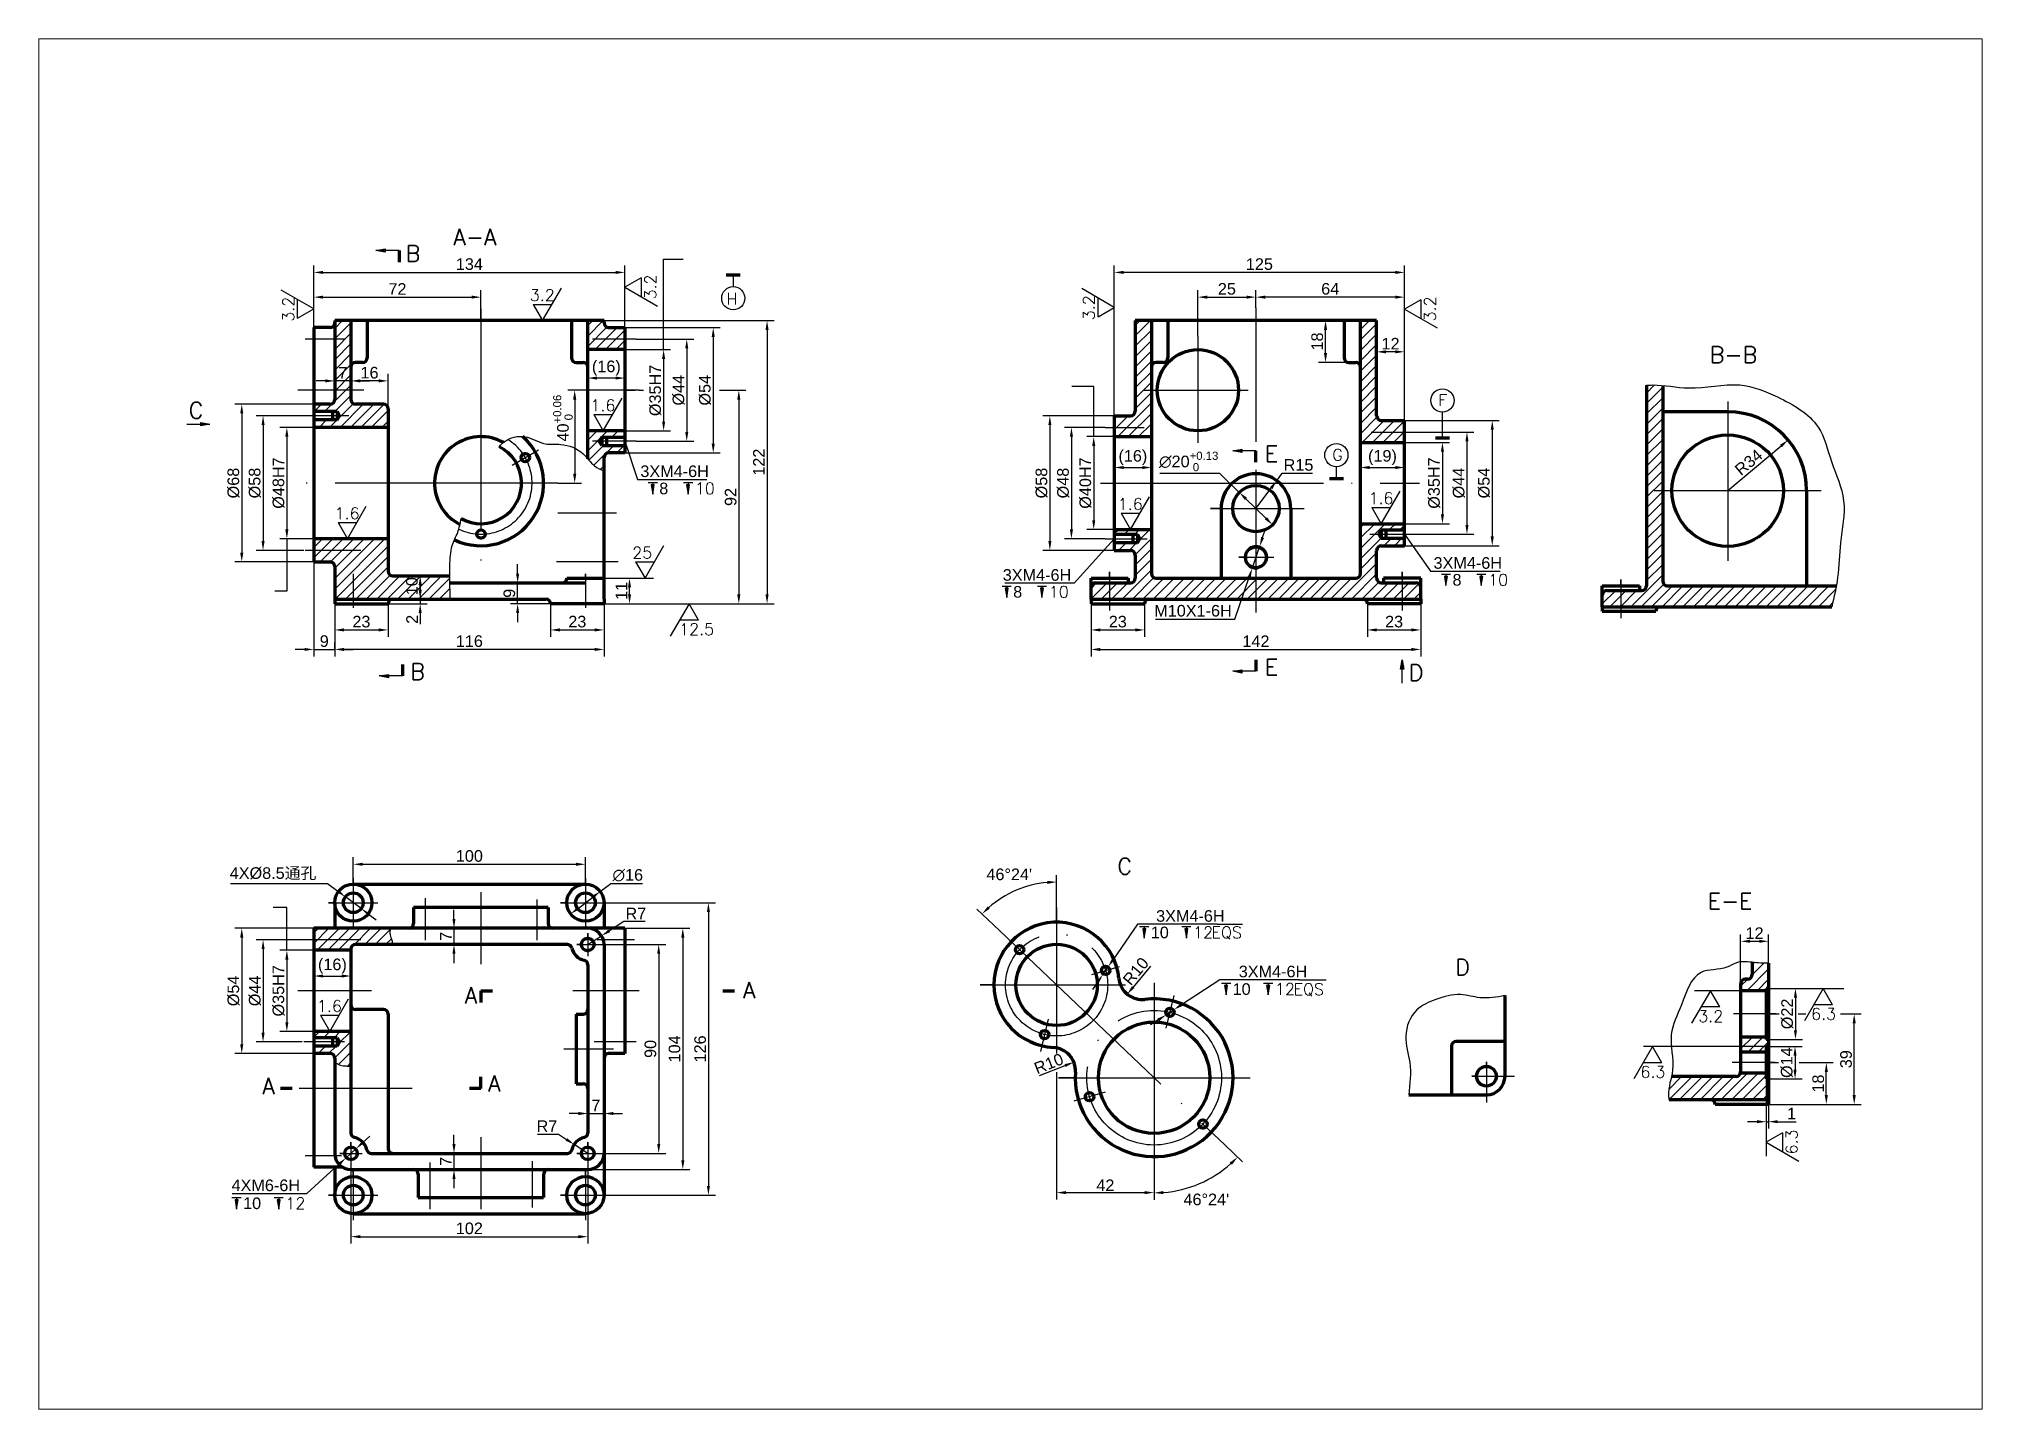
# Paper-space layout '配置1' of a CAD drawing. Header units: centimetres, sheet in millimetres. Extents: x 0 to 419, y 0 to 295.
# The model-space entities are those that its viewports show. They can reach past a viewport. Long polylines and large blocks are cut down to what shows.
import ezdxf
from ezdxf.enums import TextEntityAlignment as Align

# ---------------------------------------------------------------- set-up
doc = ezdxf.new("R2010")
doc.units = ezdxf.units.CM
doc.header["$PDMODE"] = 35
doc.linetypes.add('ACAD_ISO04W100', pattern=[30, 24, -3, 0, -3])
doc.layers.get('Defpoints').update_dxf_attribs({"color": 250})
for name, color, linetype, lineweight in [('文字', 250, 'Continuous', 25), ('標註', 250, 'Continuous', 25), ('粗實線', 250, 'Continuous', 70), ('細實線', 250, 'Continuous', 25), ('點畫線', 250, 'ACAD_ISO04W100', 25)]:
    doc.layers.add(name, color=color, linetype=linetype, lineweight=lineweight)
doc.styles.get("Standard").update_dxf_attribs({"font": 'arial.ttf'})
doc.styles.add('字母和数字样式', font='txt.shx', dxfattribs={"height": 5})
doc.dimstyles.new('公差样式2', dxfattribs={"dimtxt": 5, "dimasz": 4, "dimexe": 3, "dimexo": 0, "dimgap": 1, "dimtad": 1, "dimtoh": 1, "dimdec": 1, "dimdsep": 46, "dimtxsty": 'Standard', "dimcen": 2.5, "dimadec": 1, "dimazin": 2, "dimtol": 1, "dimtp": 0.13, "dimtfac": 0.7, "dimtdec": 3, "dimtofl": 0, "dimtmove": 0, "dimatfit": 2, "dimldrblk": 'NONE', "dimfxl": 1, "dimtolj": 1, "dimarcsym": 0})
doc.dimstyles.new('工程标注样式', dxfattribs={"dimtxt": 5, "dimasz": 4, "dimexe": 3, "dimexo": 0, "dimgap": 1, "dimtad": 1, "dimtoh": 1, "dimdec": 1, "dimdsep": 46, "dimtxsty": 'Standard', "dimcen": 2.5, "dimadec": 0, "dimazin": 0, "dimtfac": 1, "dimtdec": 1, "dimtmove": 0, "dimatfit": 3, "dimldrblk": 'NONE', "dimfxl": 1, "dimarcsym": 0})
doc.dimstyles.new('工程标注样式$0', dxfattribs={"dimtxt": 5, "dimasz": 4, "dimexe": 3, "dimexo": 0, "dimgap": 1, "dimtad": 1, "dimdec": 1, "dimdsep": 46, "dimtxsty": 'Standard', "dimcen": 2.5, "dimadec": 0, "dimazin": 0, "dimtfac": 1, "dimtdec": 1, "dimtmove": 0, "dimatfit": 3, "dimldrblk": 'NONE', "dimfxl": 1, "dimarcsym": 0})
doc.dimstyles.new('平内径向标注样式', dxfattribs={"dimtxt": 5, "dimasz": 4, "dimexe": 3, "dimexo": 0, "dimgap": 1, "dimtad": 1, "dimtoh": 1, "dimdec": 1, "dimdsep": 46, "dimtxsty": 'Standard', "dimcen": 2.5, "dimadec": 1, "dimazin": 2, "dimtfac": 1, "dimtdec": 1, "dimtofl": 0, "dimtmove": 0, "dimatfit": 2, "dimldrblk": 'NONE', "dimfxl": 1, "dimarcsym": 0})
doc.dimstyles.new('角度标注补充样式', dxfattribs={"dimtxt": 5, "dimasz": 4, "dimexe": 3, "dimexo": 0, "dimgap": 1, "dimtad": 2, "dimtih": 1, "dimtoh": 1, "dimdec": 1, "dimdsep": 46, "dimtxsty": 'Standard', "dimcen": 2.5, "dimaunit": 1, "dimazin": 0, "dimtfac": 1, "dimtdec": 1, "dimtmove": 1, "dimatfit": 1, "dimldrblk": 'NONE', "dimfxl": 1, "dimarcsym": 0})
doc.dimstyles.new('非圆视图直径标注样式', dxfattribs={"dimtxt": 5, "dimasz": 4, "dimexe": 3, "dimexo": 0, "dimgap": 1, "dimtad": 1, "dimdec": 1, "dimdsep": 46, "dimtxsty": 'Standard', "dimcen": 2.5, "dimadec": 0, "dimazin": 0, "dimtfac": 1, "dimtdec": 1, "dimtmove": 0, "dimatfit": 3, "dimldrblk": 'NONE', "dimfxl": 1, "dimarcsym": 0})
pattern_1 = [(45, (2365.314, 1080.0234), (-2.245064, 2.245064), [])]

psp = doc.layouts.new('配置1')

msp = doc.modelspace()

# ---------------------------------------------------------------- texts
at = {"layer": '文字', "style": '字母和数字样式'}
for s, p in [('B', (2550.41, 1609.07)), ('A-A', (2570.91, 1616.14)), ('B-B', (3112.11, 1565.44)), ('C', (2456.94, 1541.49)), ('E', (2920.44, 1522.75)), ('B', (2552.34, 1428.91)), ('E', (2920.44, 1430.81)), ('D', (2982.46, 1428.46)), ('C', (2856.91, 1345.01)), ('E-E', (3111.24, 1330)), ('D', (3002.44, 1301.54)), ('A', (2695.67, 1291.62)), ('A', (2575.81, 1289.39)), ('A', (2488.63, 1250.3)), ('A', (2585.87, 1251.42))]:
    msp.add_text(s, height=7, dxfattribs=at).set_placement(p)
msp.add_attdef('F', (2995.17, 1546.86), '', height=5, dxfattribs=at)
at = {"layer": '標註'}
for s, p in [('8', (2659.59, 1508.84)), ('8', (3001.27, 1469.46)), ('8', (2812.04, 1464.29)), ('10', (2871.31, 1317.51)), ('10', (2906.56, 1293.1)), ('10', (2480.35, 1200.81))]:
    msp.add_text(s, height=5, dxfattribs=at).set_placement(p)
at = {"layer": '標註', "style": '字母和数字样式'}
for s, p in [('10', (2674.95, 1508.84)), ('10', (3016.63, 1469.46)), ('10', (2827.4, 1464.29)), ('12', (2889.57, 1317.51)), ('EQS', (2897.48, 1317.52)), ('12', (2924.82, 1293.1)), ('EQS', (2932.82, 1293.04)), ('12', (2498.61, 1200.81))]:
    msp.add_text(s, height=5, dxfattribs=at).set_placement(p)
at = {"layer": '標註', "char_height": 5}
for s, insert, attachment_point in [('16', (2534.8, 1561.18), 5), ('3XM4-6H', (2651.46, 1516.17), 7), ('3XM4-6H', (2993.1, 1476.65), 7), ('3XM4-6H', (2837.05, 1471.49), 9), ('3XM4-6H', (2888.36, 1327.09), 5), ('3XM4-6H', (2923.95, 1303.14), 5), ('42', (2851.74, 1211.06), 5)]:
    msp.add_mtext(s, dxfattribs=dict(at, insert=insert, attachment_point=attachment_point))
at = {"layer": '標註', "char_height": 5, "attachment_point": 5}
for s, insert, rotation in [('\\A1;40{\\H3.500000;\\S+0.06^  0;}', (2618.09, 1541.63), 90), ('92', (2690.36, 1507.65), 90), ('2', (2553.12, 1454.94), 90), ('R10', (2864.87, 1303.28), 50.44025), ('R10', (2827.37, 1263.49), 21.47807), ('39', (3170.8, 1265.4), 90), ('18', (3158.79, 1254.9), 90)]:
    msp.add_mtext(s, dxfattribs=dict(at, insert=insert, rotation=rotation))

# ---------------------------------------------------------------- blocks, each defined once
blk = doc.blocks.new('*D128')
at = {"layer": 'Defpoints', "color": 0, "transparency": 16777216}
for p in [(2633.65, 1314.82), (2633.65, 1224.82), (2659.36, 1224.82)]:
    blk.add_point(p, dxfattribs=at)
at = {"layer": '標註', "color": 0, "lineweight": -2, "transparency": 16777216}
for p, q in [((2633.65, 1314.82), (2662.36, 1314.82)), ((2659.36, 1310.82), (2659.36, 1228.82)), ((2633.65, 1224.82), (2662.36, 1224.82))]:
    blk.add_line(p, q, dxfattribs=at)
at = {"layer": '標註', "color": 0, "transparency": 16777216}
for points in [[(2658.69, 1310.82), (2660.02, 1310.82), (2659.36, 1314.82)], [(2658.69, 1228.82), (2660.02, 1228.82), (2659.36, 1224.82)]]:
    blk.add_solid(points, dxfattribs=at)
at = {"layer": '標註', "color": 0, "transparency": 16777216, "insert": (2655.81, 1269.82), "char_height": 5, "attachment_point": 5, "rotation": 90}
blk.add_mtext('90', dxfattribs=at)
blk = doc.blocks.new('_None')
blk = doc.blocks.new('*D78')
at = {"layer": 'Defpoints', "color": 0, "transparency": 16777216}
for p in [(2644.8, 1321.82), (2628.8, 1217.82), (2669.74, 1217.82)]:
    blk.add_point(p, dxfattribs=at)
at = {"layer": '標註', "color": 0, "lineweight": -2, "transparency": 16777216}
for p, q in [((2644.8, 1321.82), (2672.74, 1321.82)), ((2669.74, 1317.82), (2669.74, 1221.82)), ((2628.8, 1217.82), (2672.74, 1217.82))]:
    blk.add_line(p, q, dxfattribs=at)
at = {"layer": '標註', "color": 0, "transparency": 16777216}
for points in [[(2669.07, 1317.82), (2670.41, 1317.82), (2669.74, 1321.82)], [(2669.07, 1221.82), (2670.41, 1221.82), (2669.74, 1217.82)]]:
    blk.add_solid(points, dxfattribs=at)
at = {"layer": '標註', "color": 0, "transparency": 16777216, "insert": (2666.19, 1269.82), "char_height": 5, "attachment_point": 5, "rotation": 90}
blk.add_mtext('104', dxfattribs=at)
blk = doc.blocks.new('*D79')
at = {"layer": 'Defpoints', "color": 0, "transparency": 16777216}
for p in [(2638.39, 1332.82), (2638.39, 1206.82), (2680.77, 1206.82)]:
    blk.add_point(p, dxfattribs=at)
at = {"layer": '標註', "color": 0, "lineweight": -2, "transparency": 16777216}
for p, q in [((2638.39, 1332.82), (2683.77, 1332.82)), ((2680.77, 1328.82), (2680.77, 1210.82)), ((2638.39, 1206.82), (2683.77, 1206.82))]:
    blk.add_line(p, q, dxfattribs=at)
at = {"layer": '標註', "color": 0, "transparency": 16777216}
for points in [[(2680.1, 1328.82), (2681.43, 1328.82), (2680.77, 1332.82)], [(2680.1, 1210.82), (2681.43, 1210.82), (2680.77, 1206.82)]]:
    blk.add_solid(points, dxfattribs=at)
at = {"layer": '標註', "color": 0, "transparency": 16777216, "insert": (2677.22, 1269.82), "char_height": 5, "attachment_point": 5, "rotation": 90}
blk.add_mtext('126', dxfattribs=at)
blk = doc.blocks.new('*D80')
at = {"layer": 'Defpoints', "color": 0, "transparency": 16777216}
for p in [(2627.8, 1349.38), (2527.8, 1343.41), (2627.8, 1343.41)]:
    blk.add_point(p, dxfattribs=at)
at = {"layer": '標註', "color": 0, "lineweight": -2, "transparency": 16777216}
for p, q in [((2527.8, 1343.41), (2527.8, 1352.38)), ((2531.8, 1349.38), (2623.8, 1349.38)), ((2627.8, 1343.41), (2627.8, 1352.38))]:
    blk.add_line(p, q, dxfattribs=at)
at = {"layer": '標註', "color": 0, "transparency": 16777216}
for points in [[(2531.8, 1350.05), (2531.8, 1348.72), (2527.8, 1349.38)], [(2623.8, 1350.05), (2623.8, 1348.72), (2627.8, 1349.38)]]:
    blk.add_solid(points, dxfattribs=at)
at = {"layer": '標註', "color": 0, "transparency": 16777216, "insert": (2577.8, 1352.94), "char_height": 5, "attachment_point": 5}
blk.add_mtext('100', dxfattribs=at)
blk = doc.blocks.new('*D81')
at = {"layer": 'Defpoints', "color": 0, "transparency": 16777216}
for p in [(2526.8, 1219.73), (2628.8, 1219.73), (2628.8, 1188.91)]:
    blk.add_point(p, dxfattribs=at)
at = {"layer": '標註', "color": 0, "lineweight": -2, "transparency": 16777216}
for p, q in [((2526.8, 1219.73), (2526.8, 1185.91)), ((2628.8, 1219.73), (2628.8, 1185.91)), ((2530.8, 1188.91), (2624.8, 1188.91))]:
    blk.add_line(p, q, dxfattribs=at)
at = {"layer": '標註', "color": 0, "transparency": 16777216}
for points in [[(2530.8, 1189.58), (2530.8, 1188.25), (2526.8, 1188.91)], [(2624.8, 1189.58), (2624.8, 1188.25), (2628.8, 1188.91)]]:
    blk.add_solid(points, dxfattribs=at)
at = {"layer": '標註', "color": 0, "transparency": 16777216, "insert": (2577.8, 1192.47), "char_height": 5, "attachment_point": 5}
blk.add_mtext('102', dxfattribs=at)
blk = doc.blocks.new('*D82')
at = {"layer": 'Defpoints', "color": 0, "transparency": 16777216}
for p in [(2510.8, 1312.32), (2499.19, 1277.32), (2510.8, 1277.32)]:
    blk.add_point(p, dxfattribs=at)
at = {"layer": '標註', "color": 0, "lineweight": -2, "transparency": 16777216}
for p, q in [((2510.8, 1312.32), (2496.19, 1312.32)), ((2499.19, 1308.32), (2499.19, 1281.32)), ((2510.8, 1277.32), (2496.19, 1277.32))]:
    blk.add_line(p, q, dxfattribs=at)
at = {"layer": '標註', "color": 0, "transparency": 16777216}
for points in [[(2498.52, 1308.32), (2499.86, 1308.32), (2499.19, 1312.32)], [(2498.52, 1281.32), (2499.86, 1281.32), (2499.19, 1277.32)]]:
    blk.add_solid(points, dxfattribs=at)
at = {"layer": '標註', "color": 0, "transparency": 16777216, "insert": (2495.63, 1294.85), "char_height": 5, "attachment_point": 5, "rotation": 90}
blk.add_mtext('%%c35H7', dxfattribs=at)
blk = doc.blocks.new('*D83')
at = {"layer": 'Defpoints', "color": 0, "transparency": 16777216}
for p in [(2505.82, 1316.82), (2488.94, 1272.82), (2505.82, 1272.82)]:
    blk.add_point(p, dxfattribs=at)
at = {"layer": '標註', "color": 0, "lineweight": -2, "transparency": 16777216}
for p, q in [((2505.82, 1316.82), (2485.94, 1316.82)), ((2488.94, 1312.82), (2488.94, 1276.82)), ((2505.82, 1272.82), (2485.94, 1272.82))]:
    blk.add_line(p, q, dxfattribs=at)
at = {"layer": '標註', "color": 0, "transparency": 16777216}
for points in [[(2488.28, 1312.82), (2489.61, 1312.82), (2488.94, 1316.82)], [(2488.28, 1276.82), (2489.61, 1276.82), (2488.94, 1272.82)]]:
    blk.add_solid(points, dxfattribs=at)
at = {"layer": '標註', "color": 0, "transparency": 16777216, "insert": (2485.44, 1294.82), "char_height": 5, "attachment_point": 5, "rotation": 90}
blk.add_mtext('%%c44', dxfattribs=at)
blk = doc.blocks.new('*D84')
at = {"layer": 'Defpoints', "color": 0, "transparency": 16777216}
for p in [(2510.8, 1321.82), (2479.76, 1267.82), (2510.8, 1267.82)]:
    blk.add_point(p, dxfattribs=at)
at = {"layer": '標註', "color": 0, "lineweight": -2, "transparency": 16777216}
for p, q in [((2510.8, 1321.82), (2476.76, 1321.82)), ((2479.76, 1317.82), (2479.76, 1271.82)), ((2510.8, 1267.82), (2476.76, 1267.82))]:
    blk.add_line(p, q, dxfattribs=at)
at = {"layer": '標註', "color": 0, "transparency": 16777216}
for points in [[(2479.09, 1317.82), (2480.43, 1317.82), (2479.76, 1321.82)], [(2479.09, 1271.82), (2480.43, 1271.82), (2479.76, 1267.82)]]:
    blk.add_solid(points, dxfattribs=at)
at = {"layer": '標註', "color": 0, "transparency": 16777216, "insert": (2476.22, 1294.82), "char_height": 5, "attachment_point": 5, "rotation": 90}
blk.add_mtext('%%c54', dxfattribs=at)
blk = doc.blocks.new('*D85')
at = {"layer": 'Defpoints', "color": 0, "transparency": 16777216}
for p in [(2524.39, 1335.36), (2531.21, 1330.28)]:
    blk.add_point(p, dxfattribs=at)
at = {"layer": '標註', "color": 0, "lineweight": -2, "transparency": 16777216}
for p, q in [((2474.95, 1341.12), (2516.67, 1341.12)), ((2516.67, 1341.12), (2521.19, 1337.75)), ((2531.21, 1330.28), (2524.39, 1335.36)), ((2534.42, 1327.89), (2537.62, 1325.5))]:
    blk.add_line(p, q, dxfattribs=at)
at = {"layer": '標註', "color": 0, "transparency": 16777216}
for points in [[(2521.59, 1338.29), (2520.79, 1337.22), (2524.39, 1335.36)], [(2534.81, 1328.42), (2534.02, 1327.35), (2531.21, 1330.28)]]:
    blk.add_solid(points, dxfattribs=at)
at = {"layer": '標註', "color": 0, "transparency": 16777216, "insert": (2493.24, 1345.32), "char_height": 5, "attachment_point": 5}
blk.add_mtext('4X%%c8.5{\\fFangSong_GB2312|b0|i0|c134|p49;通孔}', dxfattribs=at)
blk = doc.blocks.new('*D86')
at = {"layer": 'Defpoints', "color": 0, "transparency": 16777216}
for p in [(2634.17, 1337.66), (2621.43, 1327.98)]:
    blk.add_point(p, dxfattribs=at)
at = {"layer": '標註', "color": 0, "lineweight": -2, "transparency": 16777216}
for p, q in [((2634.17, 1337.66), (2638.69, 1341.1)), ((2638.69, 1341.1), (2652.38, 1341.1)), ((2624.62, 1330.4), (2630.99, 1335.24))]:
    blk.add_line(p, q, dxfattribs=at)
at = {"layer": '標註', "color": 0, "transparency": 16777216}
for points in [[(2624.21, 1330.93), (2625.02, 1329.87), (2621.43, 1327.98)], [(2630.58, 1335.77), (2631.39, 1334.71), (2634.17, 1337.66)]]:
    blk.add_solid(points, dxfattribs=at)
at = {"layer": '標註', "color": 0, "transparency": 16777216, "insert": (2646.03, 1344.65), "char_height": 5, "attachment_point": 5}
blk.add_mtext('∅16', dxfattribs=at)
blk = doc.blocks.new('*D68')
at = {"layer": 'Defpoints', "color": 0, "transparency": 16777216}
for p in [(2571.18, 1321.82), (2571.18, 1314.82), (2571.18, 1314.82)]:
    blk.add_point(p, dxfattribs=at)
at = {"layer": '標註', "color": 0, "lineweight": -2, "transparency": 16777216}
for p, q in [((2571.18, 1325.82), (2571.18, 1329.82)), ((2571.18, 1321.82), (2568.18, 1321.82)), ((2571.18, 1314.82), (2568.18, 1314.82)), ((2571.18, 1321.82), (2571.18, 1314.82)), ((2571.18, 1310.82), (2571.18, 1306.82))]:
    blk.add_line(p, q, dxfattribs=at)
at = {"layer": '標註', "color": 0, "transparency": 16777216}
for points in [[(2570.51, 1325.82), (2571.84, 1325.82), (2571.18, 1321.82)], [(2570.51, 1310.82), (2571.84, 1310.82), (2571.18, 1314.82)]]:
    blk.add_solid(points, dxfattribs=at)
at = {"layer": '標註', "color": 0, "transparency": 16777216, "insert": (2567.68, 1318.32), "char_height": 5, "attachment_point": 5, "rotation": 90}
blk.add_mtext('7', dxfattribs=at)
blk = doc.blocks.new('*D69')
at = {"layer": 'Defpoints', "color": 0, "transparency": 16777216}
for p in [(2571.18, 1224.82), (2571.18, 1217.82), (2571.18, 1217.82)]:
    blk.add_point(p, dxfattribs=at)
at = {"layer": '標註', "color": 0, "lineweight": -2, "transparency": 16777216}
for p, q in [((2571.18, 1228.82), (2571.18, 1232.82)), ((2571.18, 1224.82), (2568.18, 1224.82)), ((2571.18, 1224.82), (2571.18, 1217.82)), ((2571.18, 1217.82), (2568.18, 1217.82)), ((2571.18, 1213.82), (2571.18, 1209.82))]:
    blk.add_line(p, q, dxfattribs=at)
at = {"layer": '標註', "color": 0, "transparency": 16777216}
for points in [[(2570.51, 1228.82), (2571.84, 1228.82), (2571.18, 1224.82)], [(2570.51, 1213.82), (2571.84, 1213.82), (2571.18, 1217.82)]]:
    blk.add_solid(points, dxfattribs=at)
at = {"layer": '標註', "color": 0, "transparency": 16777216, "insert": (2567.68, 1221.32), "char_height": 5, "attachment_point": 5, "rotation": 90}
blk.add_mtext('7', dxfattribs=at)
blk = doc.blocks.new('*D87')
at = {"layer": 'Defpoints', "color": 0, "transparency": 16777216}
for p in [(2524.59, 1222.8), (2529.02, 1226.84)]:
    blk.add_point(p, dxfattribs=at)
at = {"layer": '標註', "color": 0, "lineweight": -2, "transparency": 16777216}
for p, q in [((2531.97, 1229.54), (2534.93, 1232.23)), ((2529.02, 1226.84), (2524.59, 1222.8)), ((2507.78, 1207.46), (2521.63, 1220.1)), ((2475.69, 1207.46), (2507.78, 1207.46))]:
    blk.add_line(p, q, dxfattribs=at)
at = {"layer": '標註', "color": 0, "transparency": 16777216}
for points in [[(2521.18, 1220.59), (2522.08, 1219.61), (2524.59, 1222.8)], [(2531.52, 1230.03), (2532.42, 1229.05), (2529.02, 1226.84)]]:
    blk.add_solid(points, dxfattribs=at)
at = {"layer": '標註', "color": 0, "transparency": 16777216, "insert": (2490.12, 1211.01), "char_height": 5, "attachment_point": 5}
blk.add_mtext('4XM6-6H', dxfattribs=at)
blk = doc.blocks.new('孔深符号')
at = {"layer": '標註'}
for p, q in [((-2, 5), (2, 5)), ((0.65, 4), (-0.65, 4)), ((-0.65, 4), (0, 0)), ((0, 5), (0, 0)), ((0, 0), (0.65, 4))]:
    blk.add_line(p, q, dxfattribs=at)
blk.add_solid([(-0.65, 4), (0.65, 4), (0, 0)], dxfattribs=at)
blk = doc.blocks.new('*D88')
at = {"layer": 'Defpoints', "color": 0, "transparency": 16777216}
for p in [(2628.8, 1314.82), (2634.72, 1318.56)]:
    blk.add_point(p, dxfattribs=at)
at = {"layer": '標註', "color": 0, "lineweight": -2, "transparency": 16777216}
for p, q in [((2644.35, 1324.66), (2638.1, 1320.7)), ((2653.55, 1324.66), (2644.35, 1324.66)), ((2628.8, 1314.82), (2634.72, 1318.56))]:
    blk.add_line(p, q, dxfattribs=at)
at = {"layer": '標註', "color": 0, "transparency": 16777216}
blk.add_solid([(2637.74, 1321.27), (2638.45, 1320.14), (2634.72, 1318.56)], dxfattribs=at)
at = {"layer": '標註', "color": 0, "transparency": 16777216, "insert": (2649.52, 1328.16), "char_height": 5, "attachment_point": 5}
blk.add_mtext('R7', dxfattribs=at)
blk = doc.blocks.new('箭头')
at = {"layer": '細實線'}
for p, q in [((-0.75, 6), (0, 10)), ((0, 0), (0, 10)), ((0, 10), (0.65, 6)), ((0.65, 6), (-0.75, 6))]:
    blk.add_line(p, q, dxfattribs=at)
blk.add_solid([(0, 10), (0.65, 6), (-0.75, 6)], dxfattribs=at)
blk = doc.blocks.new('*D70')
at = {"layer": 'Defpoints', "color": 0, "transparency": 16777216}
for p in [(2628.8, 1241.98), (2635.8, 1241.98), (2635.8, 1241.98)]:
    blk.add_point(p, dxfattribs=at)
at = {"layer": '標註', "color": 0, "lineweight": -2, "transparency": 16777216}
for p, q in [((2624.8, 1241.98), (2620.8, 1241.98)), ((2628.8, 1241.98), (2628.8, 1244.98)), ((2628.8, 1241.98), (2635.8, 1241.98)), ((2635.8, 1241.98), (2635.8, 1244.98)), ((2639.8, 1241.98), (2643.8, 1241.98))]:
    blk.add_line(p, q, dxfattribs=at)
at = {"layer": '標註', "color": 0, "transparency": 16777216}
for points in [[(2624.8, 1242.65), (2624.8, 1241.32), (2628.8, 1241.98)], [(2639.8, 1242.65), (2639.8, 1241.32), (2635.8, 1241.98)]]:
    blk.add_solid(points, dxfattribs=at)
at = {"layer": '標註', "color": 0, "transparency": 16777216, "insert": (2632.3, 1245.48), "char_height": 5, "attachment_point": 5}
blk.add_mtext('7', dxfattribs=at)
blk = doc.blocks.new('*D89')
at = {"layer": 'Defpoints', "color": 0, "transparency": 16777216}
for p in [(2510.8, 1301.24), (2526.8, 1301.24), (2526.8, 1301.24)]:
    blk.add_point(p, dxfattribs=at)
at = {"layer": '標註', "color": 0, "lineweight": -2, "transparency": 16777216}
for p, q in [((2510.8, 1301.24), (2510.8, 1304.24)), ((2514.8, 1301.24), (2522.8, 1301.24)), ((2526.8, 1301.24), (2526.8, 1304.24))]:
    blk.add_line(p, q, dxfattribs=at)
at = {"layer": '標註', "color": 0, "transparency": 16777216}
for points in [[(2514.8, 1301.9), (2514.8, 1300.57), (2510.8, 1301.24)], [(2522.8, 1301.9), (2522.8, 1300.57), (2526.8, 1301.24)]]:
    blk.add_solid(points, dxfattribs=at)
at = {"layer": '標註', "color": 0, "transparency": 16777216, "insert": (2518.8, 1305.51), "char_height": 5, "attachment_point": 5}
blk.add_mtext('(16)', dxfattribs=at)
blk = doc.blocks.new('加工面粗糙度')
at = {"layer": '細實線'}
for p, q in [((0, 0), (8.1, 14.03)), ((-4.05, 7.01), (0, 0)), ((-4.05, 7.01), (4.05, 7.01))]:
    blk.add_line(p, q, dxfattribs=at)
at = {"layer": '文字', "style": '字母和数字样式'}
blk.add_attdef('RA', (-5.5, 8.47), '', height=5, dxfattribs=at)
blk = doc.blocks.new('*D90')
at = {"layer": 'Defpoints', "color": 0, "transparency": 16777216}
for p in [(2622.94, 1228.65), (2628.8, 1224.82)]:
    blk.add_point(p, dxfattribs=at)
at = {"layer": '標註', "color": 0, "lineweight": -2, "transparency": 16777216}
for p, q in [((2607.18, 1233.03), (2616.25, 1233.03)), ((2616.25, 1233.03), (2619.59, 1230.84)), ((2628.8, 1224.82), (2622.94, 1228.65))]:
    blk.add_line(p, q, dxfattribs=at)
at = {"layer": '標註', "color": 0, "transparency": 16777216}
blk.add_solid([(2619.96, 1231.4), (2619.23, 1230.28), (2622.94, 1228.65)], dxfattribs=at)
at = {"layer": '標註', "color": 0, "transparency": 16777216, "insert": (2611.22, 1236.53), "char_height": 5, "attachment_point": 5}
blk.add_mtext('R7', dxfattribs=at)
blk = doc.blocks.new('*D91')
at = {"layer": 'Defpoints', "color": 0, "transparency": 16777216}
for p in [(2519.8, 1461.65), (2542.8, 1461.65), (2542.8, 1450.36)]:
    blk.add_point(p, dxfattribs=at)
at = {"layer": '標註', "color": 0, "lineweight": -2, "transparency": 16777216}
for p, q in [((2519.8, 1461.65), (2519.8, 1447.36)), ((2542.8, 1461.65), (2542.8, 1447.36)), ((2523.8, 1450.36), (2538.8, 1450.36))]:
    blk.add_line(p, q, dxfattribs=at)
at = {"layer": '標註', "color": 0, "transparency": 16777216}
for points in [[(2523.8, 1451.03), (2523.8, 1449.69), (2519.8, 1450.36)], [(2538.8, 1451.03), (2538.8, 1449.69), (2542.8, 1450.36)]]:
    blk.add_solid(points, dxfattribs=at)
at = {"layer": '標註', "color": 0, "transparency": 16777216, "insert": (2531.3, 1453.92), "char_height": 5, "attachment_point": 5}
blk.add_mtext('23', dxfattribs=at)
blk = doc.blocks.new('*D92')
at = {"layer": 'Defpoints', "color": 0, "transparency": 16777216}
for p in [(2612.8, 1461.65), (2635.8, 1461.65), (2635.8, 1450.36)]:
    blk.add_point(p, dxfattribs=at)
at = {"layer": '標註', "color": 0, "lineweight": -2, "transparency": 16777216}
for p, q in [((2612.8, 1461.65), (2612.8, 1447.36)), ((2635.8, 1461.65), (2635.8, 1447.36)), ((2616.8, 1450.36), (2631.8, 1450.36))]:
    blk.add_line(p, q, dxfattribs=at)
at = {"layer": '標註', "color": 0, "transparency": 16777216}
for points in [[(2616.8, 1451.03), (2616.8, 1449.69), (2612.8, 1450.36)], [(2631.8, 1451.03), (2631.8, 1449.69), (2635.8, 1450.36)]]:
    blk.add_solid(points, dxfattribs=at)
at = {"layer": '標註', "color": 0, "transparency": 16777216, "insert": (2624.3, 1453.92), "char_height": 5, "attachment_point": 5}
blk.add_mtext('23', dxfattribs=at)
blk = doc.blocks.new('*D93')
at = {"layer": 'Defpoints', "color": 0, "transparency": 16777216}
for p in [(2557.65, 1473.65), (2556.62, 1463.65), (2557.65, 1463.65)]:
    blk.add_point(p, dxfattribs=at)
at = {"layer": '標註', "color": 0, "lineweight": -2, "transparency": 16777216}
for p, q in [((2557.65, 1473.65), (2553.62, 1473.65)), ((2556.62, 1469.65), (2556.62, 1467.65)), ((2557.65, 1463.65), (2553.62, 1463.65))]:
    blk.add_line(p, q, dxfattribs=at)
at = {"layer": '標註', "color": 0, "transparency": 16777216}
for points in [[(2555.96, 1469.65), (2557.29, 1469.65), (2556.62, 1473.65)], [(2555.96, 1467.65), (2557.29, 1467.65), (2556.62, 1463.65)]]:
    blk.add_solid(points, dxfattribs=at)
at = {"layer": '標註', "color": 0, "transparency": 16777216, "insert": (2553.07, 1469.21), "char_height": 5, "attachment_point": 5, "rotation": 90}
blk.add_mtext('10', dxfattribs=at)
blk = doc.blocks.new('*D94')
at = {"layer": 'Defpoints', "color": 0, "transparency": 16777216}
for p in [(2598.59, 1470.65), (2598.59, 1470.65), (2612.8, 1461.65)]:
    blk.add_point(p, dxfattribs=at)
at = {"layer": '標註', "color": 0, "lineweight": -2, "transparency": 16777216}
for p, q in [((2598.59, 1474.65), (2598.59, 1478.65)), ((2598.59, 1470.65), (2595.59, 1470.65)), ((2598.59, 1461.65), (2598.59, 1470.65)), ((2612.8, 1461.65), (2595.59, 1461.65)), ((2598.59, 1457.65), (2598.59, 1453.65))]:
    blk.add_line(p, q, dxfattribs=at)
at = {"layer": '標註', "color": 0, "transparency": 16777216}
for points in [[(2597.93, 1474.65), (2599.26, 1474.65), (2598.59, 1470.65)], [(2597.93, 1457.65), (2599.26, 1457.65), (2598.59, 1461.65)]]:
    blk.add_solid(points, dxfattribs=at)
at = {"layer": '標註', "color": 0, "transparency": 16777216, "insert": (2595.04, 1466.15), "char_height": 5, "attachment_point": 5, "rotation": 90}
blk.add_mtext('9', dxfattribs=at)
blk = doc.blocks.new('*D95')
at = {"layer": 'Defpoints', "color": 0, "transparency": 16777216}
for p in [(2635.8, 1472.65), (2646.79, 1472.65), (2635.8, 1461.65)]:
    blk.add_point(p, dxfattribs=at)
at = {"layer": '標註', "color": 0, "lineweight": -2, "transparency": 16777216}
for p, q in [((2635.8, 1472.65), (2649.79, 1472.65)), ((2646.79, 1465.65), (2646.79, 1468.65)), ((2635.8, 1461.65), (2649.79, 1461.65))]:
    blk.add_line(p, q, dxfattribs=at)
at = {"layer": '標註', "color": 0, "transparency": 16777216}
for points in [[(2646.13, 1468.65), (2647.46, 1468.65), (2646.79, 1472.65)], [(2646.13, 1465.65), (2647.46, 1465.65), (2646.79, 1461.65)]]:
    blk.add_solid(points, dxfattribs=at)
at = {"layer": '標註', "color": 0, "transparency": 16777216, "insert": (2643.28, 1467.15), "char_height": 5, "attachment_point": 5, "rotation": 90}
blk.add_mtext('11', dxfattribs=at)
blk = doc.blocks.new('*D96')
at = {"layer": 'Defpoints', "color": 0, "transparency": 16777216}
for p in [(2510.8, 1537.65), (2499.19, 1489.65), (2510.8, 1489.65)]:
    blk.add_point(p, dxfattribs=at)
at = {"layer": '標註', "color": 0, "lineweight": -2, "transparency": 16777216}
for p, q in [((2510.8, 1537.65), (2496.19, 1537.65)), ((2499.19, 1533.65), (2499.19, 1493.65)), ((2510.8, 1489.65), (2496.19, 1489.65))]:
    blk.add_line(p, q, dxfattribs=at)
at = {"layer": '標註', "color": 0, "transparency": 16777216}
for points in [[(2498.52, 1533.65), (2499.86, 1533.65), (2499.19, 1537.65)], [(2498.52, 1493.65), (2499.86, 1493.65), (2499.19, 1489.65)]]:
    blk.add_solid(points, dxfattribs=at)
at = {"layer": '標註', "color": 0, "transparency": 16777216, "insert": (2495.64, 1513.65), "char_height": 5, "attachment_point": 5, "rotation": 90}
blk.add_mtext('%%c48H7', dxfattribs=at)
blk = doc.blocks.new('*D97')
at = {"layer": 'Defpoints', "color": 0, "transparency": 16777216}
for p in [(2506.47, 1542.65), (2488.94, 1484.65), (2506.47, 1484.65)]:
    blk.add_point(p, dxfattribs=at)
at = {"layer": '標註', "color": 0, "lineweight": -2, "transparency": 16777216}
for p, q in [((2506.47, 1542.65), (2485.94, 1542.65)), ((2488.94, 1538.65), (2488.94, 1488.65)), ((2506.47, 1484.65), (2485.94, 1484.65))]:
    blk.add_line(p, q, dxfattribs=at)
at = {"layer": '標註', "color": 0, "transparency": 16777216}
for points in [[(2488.28, 1538.65), (2489.61, 1538.65), (2488.94, 1542.65)], [(2488.28, 1488.65), (2489.61, 1488.65), (2488.94, 1484.65)]]:
    blk.add_solid(points, dxfattribs=at)
at = {"layer": '標註', "color": 0, "transparency": 16777216, "insert": (2485.39, 1513.65), "char_height": 5, "attachment_point": 5, "rotation": 90}
blk.add_mtext('%%C58', dxfattribs=at)
blk = doc.blocks.new('*D98')
at = {"layer": 'Defpoints', "color": 0, "transparency": 16777216}
for p in [(2510.8, 1547.65), (2479.76, 1479.65), (2510.8, 1479.65)]:
    blk.add_point(p, dxfattribs=at)
at = {"layer": '標註', "color": 0, "lineweight": -2, "transparency": 16777216}
for p, q in [((2510.8, 1547.65), (2476.76, 1547.65)), ((2479.76, 1543.65), (2479.76, 1483.65)), ((2510.8, 1479.65), (2476.76, 1479.65))]:
    blk.add_line(p, q, dxfattribs=at)
at = {"layer": '標註', "color": 0, "transparency": 16777216}
for points in [[(2479.09, 1543.65), (2480.43, 1543.65), (2479.76, 1547.65)], [(2479.09, 1483.65), (2480.43, 1483.65), (2479.76, 1479.65)]]:
    blk.add_solid(points, dxfattribs=at)
at = {"layer": '標註', "color": 0, "transparency": 16777216, "insert": (2476.21, 1513.65), "char_height": 5, "attachment_point": 5, "rotation": 90}
blk.add_mtext('%%C68', dxfattribs=at)
blk = doc.blocks.new('*D99')
at = {"layer": 'Defpoints', "color": 0, "transparency": 16777216}
for p in [(2519.8, 1559.13), (2519.8, 1557.68), (2526.8, 1557.68)]:
    blk.add_point(p, dxfattribs=at)
at = {"layer": '標註', "color": 0, "lineweight": -2, "transparency": 16777216}
for p, q in [((2515.8, 1557.68), (2511.8, 1557.68)), ((2519.8, 1559.13), (2519.8, 1554.68)), ((2526.8, 1557.68), (2519.8, 1557.68)), ((2526.8, 1557.68), (2526.8, 1560.68)), ((2530.8, 1557.68), (2534.8, 1557.68))]:
    blk.add_line(p, q, dxfattribs=at)
at = {"layer": '標註', "color": 0, "transparency": 16777216}
for points in [[(2515.8, 1558.35), (2515.8, 1557.02), (2519.8, 1557.68)], [(2530.8, 1558.35), (2530.8, 1557.02), (2526.8, 1557.68)]]:
    blk.add_solid(points, dxfattribs=at)
at = {"layer": '標註', "color": 0, "transparency": 16777216, "insert": (2523.3, 1561.18), "char_height": 5, "attachment_point": 5}
blk.add_mtext('7', dxfattribs=at)
blk = doc.blocks.new('*D100')
at = {"layer": 'Defpoints', "color": 0, "transparency": 16777216}
for p in [(2582.8, 1593.76), (2582.8, 1588.98), (2510.8, 1580.65)]:
    blk.add_point(p, dxfattribs=at)
at = {"layer": '標註', "color": 0, "lineweight": -2, "transparency": 16777216}
for p, q in [((2510.8, 1580.65), (2510.8, 1596.76)), ((2514.8, 1593.76), (2578.8, 1593.76)), ((2582.8, 1588.98), (2582.8, 1596.76))]:
    blk.add_line(p, q, dxfattribs=at)
at = {"layer": '標註', "color": 0, "transparency": 16777216}
for points in [[(2514.8, 1594.43), (2514.8, 1593.1), (2510.8, 1593.76)], [(2578.8, 1594.43), (2578.8, 1593.1), (2582.8, 1593.76)]]:
    blk.add_solid(points, dxfattribs=at)
at = {"layer": '標註', "color": 0, "transparency": 16777216, "insert": (2546.8, 1597.27), "char_height": 5, "attachment_point": 5}
blk.add_mtext('72', dxfattribs=at)
blk = doc.blocks.new('*D101')
at = {"layer": 'Defpoints', "color": 0, "transparency": 16777216}
for p in [(2644.8, 1604.42), (2510.8, 1596.76), (2644.8, 1580.65)]:
    blk.add_point(p, dxfattribs=at)
at = {"layer": '標註', "color": 0, "lineweight": -2, "transparency": 16777216}
for p, q in [((2510.8, 1596.76), (2510.8, 1607.42)), ((2644.8, 1580.65), (2644.8, 1607.42)), ((2514.8, 1604.42), (2640.8, 1604.42))]:
    blk.add_line(p, q, dxfattribs=at)
at = {"layer": '標註', "color": 0, "transparency": 16777216}
for points in [[(2514.8, 1605.09), (2514.8, 1603.76), (2510.8, 1604.42)], [(2640.8, 1605.09), (2640.8, 1603.76), (2644.8, 1604.42)]]:
    blk.add_solid(points, dxfattribs=at)
at = {"layer": '標註', "color": 0, "transparency": 16777216, "insert": (2577.8, 1607.98), "char_height": 5, "attachment_point": 5}
blk.add_mtext('134', dxfattribs=at)
blk = doc.blocks.new('*D102')
at = {"layer": 'Defpoints', "color": 0, "transparency": 16777216}
for p in [(2644.8, 1571.15), (2644.8, 1536.15), (2661.48, 1536.15)]:
    blk.add_point(p, dxfattribs=at)
at = {"layer": '標註', "color": 0, "lineweight": -2, "transparency": 16777216}
for p, q in [((2644.8, 1571.15), (2664.48, 1571.15)), ((2661.48, 1567.15), (2661.48, 1540.15)), ((2644.8, 1536.15), (2664.48, 1536.15))]:
    blk.add_line(p, q, dxfattribs=at)
at = {"layer": '標註', "color": 0, "transparency": 16777216}
for points in [[(2660.81, 1567.15), (2662.14, 1567.15), (2661.48, 1571.15)], [(2660.81, 1540.15), (2662.14, 1540.15), (2661.48, 1536.15)]]:
    blk.add_solid(points, dxfattribs=at)
at = {"layer": '標註', "color": 0, "transparency": 16777216, "insert": (2657.92, 1553.56), "char_height": 5, "attachment_point": 5, "rotation": 90}
blk.add_mtext('%%c35H7', dxfattribs=at)
blk = doc.blocks.new('*D103')
at = {"layer": 'Defpoints', "color": 0, "transparency": 16777216}
for p in [(2649.63, 1575.65), (2649.63, 1531.65), (2671.44, 1531.65)]:
    blk.add_point(p, dxfattribs=at)
at = {"layer": '標註', "color": 0, "lineweight": -2, "transparency": 16777216}
for p, q in [((2649.63, 1575.65), (2674.44, 1575.65)), ((2671.44, 1571.65), (2671.44, 1535.65)), ((2649.63, 1531.65), (2674.44, 1531.65))]:
    blk.add_line(p, q, dxfattribs=at)
at = {"layer": '標註', "color": 0, "transparency": 16777216}
for points in [[(2670.77, 1571.65), (2672.1, 1571.65), (2671.44, 1575.65)], [(2670.77, 1535.65), (2672.1, 1535.65), (2671.44, 1531.65)]]:
    blk.add_solid(points, dxfattribs=at)
at = {"layer": '標註', "color": 0, "transparency": 16777216, "insert": (2667.94, 1553.65), "char_height": 5, "attachment_point": 5, "rotation": 90}
blk.add_mtext('%%C44', dxfattribs=at)
blk = doc.blocks.new('*D104')
at = {"layer": 'Defpoints', "color": 0, "transparency": 16777216}
for p in [(2644.8, 1580.65), (2644.8, 1526.65), (2682.84, 1526.65)]:
    blk.add_point(p, dxfattribs=at)
at = {"layer": '標註', "color": 0, "lineweight": -2, "transparency": 16777216}
for p, q in [((2644.8, 1580.65), (2685.84, 1580.65)), ((2682.84, 1576.65), (2682.84, 1530.65)), ((2644.8, 1526.65), (2685.84, 1526.65))]:
    blk.add_line(p, q, dxfattribs=at)
at = {"layer": '標註', "color": 0, "transparency": 16777216}
for points in [[(2682.17, 1576.65), (2683.51, 1576.65), (2682.84, 1580.65)], [(2682.17, 1530.65), (2683.51, 1530.65), (2682.84, 1526.65)]]:
    blk.add_solid(points, dxfattribs=at)
at = {"layer": '標註', "color": 0, "transparency": 16777216, "insert": (2679.3, 1553.65), "char_height": 5, "attachment_point": 5, "rotation": 90}
blk.add_mtext('%%C54', dxfattribs=at)
blk = doc.blocks.new('基准符号')
at = {"layer": '粗實線'}
blk.add_line((-3, 0), (3, 0), dxfattribs=at)
at = {"layer": '細實線'}
blk.add_line((0, 0), (0, 5), dxfattribs=at)
blk.add_circle((0, 10), 5, dxfattribs=at)
at = {"layer": '文字', "style": '字母和数字样式'}
blk.add_attdef('A', (-1.76, 7.63), '', height=5, dxfattribs=at)
blk = doc.blocks.new('*D105')
at = {"layer": 'Defpoints', "color": 0, "transparency": 16777216}
for p in [(2635.8, 1583.65), (2635.8, 1461.65), (2706.02, 1461.65)]:
    blk.add_point(p, dxfattribs=at)
at = {"layer": '標註', "color": 0, "lineweight": -2, "transparency": 16777216}
for p, q in [((2635.8, 1583.65), (2709.02, 1583.65)), ((2706.02, 1579.65), (2706.02, 1465.65)), ((2635.8, 1461.65), (2709.02, 1461.65))]:
    blk.add_line(p, q, dxfattribs=at)
at = {"layer": '標註', "color": 0, "transparency": 16777216}
for points in [[(2705.36, 1579.65), (2706.69, 1579.65), (2706.02, 1583.65)], [(2705.36, 1465.65), (2706.69, 1465.65), (2706.02, 1461.65)]]:
    blk.add_solid(points, dxfattribs=at)
at = {"layer": '標註', "color": 0, "transparency": 16777216, "insert": (2702.51, 1522.65), "char_height": 5, "attachment_point": 5, "rotation": 90}
blk.add_mtext('122', dxfattribs=at)
blk = doc.blocks.new('*D106')
at = {"layer": 'Defpoints', "color": 0, "transparency": 16777216}
for p in [(2628.8, 1558.89), (2628.8, 1558.89), (2644.8, 1558.89)]:
    blk.add_point(p, dxfattribs=at)
at = {"layer": '標註', "color": 0, "lineweight": -2, "transparency": 16777216}
for p, q in [((2628.8, 1558.89), (2628.8, 1561.89)), ((2640.8, 1558.89), (2632.8, 1558.89)), ((2644.8, 1558.89), (2644.8, 1561.89))]:
    blk.add_line(p, q, dxfattribs=at)
at = {"layer": '標註', "color": 0, "transparency": 16777216}
for points in [[(2632.8, 1559.56), (2632.8, 1558.23), (2628.8, 1558.89)], [(2640.8, 1559.56), (2640.8, 1558.23), (2644.8, 1558.89)]]:
    blk.add_solid(points, dxfattribs=at)
at = {"layer": '標註', "color": 0, "transparency": 16777216, "insert": (2636.8, 1563.17), "char_height": 5, "attachment_point": 5}
blk.add_mtext('(16)', dxfattribs=at)
blk = doc.blocks.new('*D107')
at = {"layer": 'Defpoints', "color": 0, "transparency": 16777216}
for p in [(2845.6, 1461.65), (2868.6, 1461.65), (2868.6, 1450.36)]:
    blk.add_point(p, dxfattribs=at)
at = {"layer": '標註', "color": 0, "lineweight": -2, "transparency": 16777216}
for p, q in [((2845.6, 1461.65), (2845.6, 1447.36)), ((2868.6, 1461.65), (2868.6, 1447.36)), ((2849.6, 1450.36), (2864.6, 1450.36))]:
    blk.add_line(p, q, dxfattribs=at)
at = {"layer": '標註', "color": 0, "transparency": 16777216}
for points in [[(2849.6, 1451.03), (2849.6, 1449.69), (2845.6, 1450.36)], [(2864.6, 1451.03), (2864.6, 1449.69), (2868.6, 1450.36)]]:
    blk.add_solid(points, dxfattribs=at)
at = {"layer": '標註', "color": 0, "transparency": 16777216, "insert": (2857.1, 1453.92), "char_height": 5, "attachment_point": 5}
blk.add_mtext('23', dxfattribs=at)
blk = doc.blocks.new('*D108')
at = {"layer": 'Defpoints', "color": 0, "transparency": 16777216}
for p in [(2964.6, 1461.65), (2987.6, 1461.65), (2987.6, 1450.36)]:
    blk.add_point(p, dxfattribs=at)
at = {"layer": '標註', "color": 0, "lineweight": -2, "transparency": 16777216}
for p, q in [((2964.6, 1461.65), (2964.6, 1447.36)), ((2987.6, 1461.65), (2987.6, 1447.36)), ((2968.6, 1450.36), (2983.6, 1450.36))]:
    blk.add_line(p, q, dxfattribs=at)
at = {"layer": '標註', "color": 0, "transparency": 16777216}
for points in [[(2968.6, 1451.03), (2968.6, 1449.69), (2964.6, 1450.36)], [(2983.6, 1451.03), (2983.6, 1449.69), (2987.6, 1450.36)]]:
    blk.add_solid(points, dxfattribs=at)
at = {"layer": '標註', "color": 0, "transparency": 16777216, "insert": (2976.1, 1453.92), "char_height": 5, "attachment_point": 5}
blk.add_mtext('23', dxfattribs=at)
blk = doc.blocks.new('*D109')
at = {"layer": 'Defpoints', "color": 0, "transparency": 16777216}
for p in [(2916.6, 1593.76), (2916.6, 1589.18), (2891.6, 1576.99)]:
    blk.add_point(p, dxfattribs=at)
at = {"layer": '標註', "color": 0, "lineweight": -2, "transparency": 16777216}
for p, q in [((2891.6, 1576.99), (2891.6, 1596.76)), ((2895.6, 1593.76), (2912.6, 1593.76)), ((2916.6, 1589.18), (2916.6, 1596.76))]:
    blk.add_line(p, q, dxfattribs=at)
at = {"layer": '標註', "color": 0, "transparency": 16777216}
for points in [[(2895.6, 1594.43), (2895.6, 1593.1), (2891.6, 1593.76)], [(2912.6, 1594.43), (2912.6, 1593.1), (2916.6, 1593.76)]]:
    blk.add_solid(points, dxfattribs=at)
at = {"layer": '標註', "color": 0, "transparency": 16777216, "insert": (2904.1, 1597.32), "char_height": 5, "attachment_point": 5}
blk.add_mtext('25', dxfattribs=at)
blk = doc.blocks.new('*D110')
at = {"layer": 'Defpoints', "color": 0, "transparency": 16777216}
for p in [(2916.6, 1593.76), (2916.6, 1593.76), (2980.6, 1540.65)]:
    blk.add_point(p, dxfattribs=at)
at = {"layer": '標註', "color": 0, "lineweight": -2, "transparency": 16777216}
for p, q in [((2916.6, 1593.76), (2916.6, 1596.76)), ((2976.6, 1593.76), (2920.6, 1593.76)), ((2980.6, 1540.65), (2980.6, 1596.76))]:
    blk.add_line(p, q, dxfattribs=at)
at = {"layer": '標註', "color": 0, "transparency": 16777216}
for points in [[(2920.6, 1594.43), (2920.6, 1593.1), (2916.6, 1593.76)], [(2976.6, 1594.43), (2976.6, 1593.1), (2980.6, 1593.76)]]:
    blk.add_solid(points, dxfattribs=at)
at = {"layer": '標註', "color": 0, "transparency": 16777216, "insert": (2948.6, 1597.32), "char_height": 5, "attachment_point": 5}
blk.add_mtext('64', dxfattribs=at)
blk = doc.blocks.new('*D111')
at = {"layer": 'Defpoints', "color": 0, "transparency": 16777216}
for p in [(2855.6, 1604.42), (2855.6, 1542.65), (2980.6, 1540.65)]:
    blk.add_point(p, dxfattribs=at)
at = {"layer": '標註', "color": 0, "lineweight": -2, "transparency": 16777216}
for p, q in [((2855.6, 1542.65), (2855.6, 1607.42)), ((2980.6, 1540.65), (2980.6, 1607.42)), ((2976.6, 1604.42), (2859.6, 1604.42))]:
    blk.add_line(p, q, dxfattribs=at)
at = {"layer": '標註', "color": 0, "transparency": 16777216}
for points in [[(2859.6, 1605.09), (2859.6, 1603.76), (2855.6, 1604.42)], [(2976.6, 1605.09), (2976.6, 1603.76), (2980.6, 1604.42)]]:
    blk.add_solid(points, dxfattribs=at)
at = {"layer": '標註', "color": 0, "transparency": 16777216, "insert": (2918.1, 1607.97), "char_height": 5, "attachment_point": 5}
blk.add_mtext('125', dxfattribs=at)
blk = doc.blocks.new('*D112')
at = {"layer": 'Defpoints', "color": 0, "transparency": 16777216}
for p in [(2946.58, 1583.65), (2946.58, 1583.65), (2956.6, 1565.65)]:
    blk.add_point(p, dxfattribs=at)
at = {"layer": '標註', "color": 0, "lineweight": -2, "transparency": 16777216}
for p, q in [((2946.58, 1583.65), (2943.58, 1583.65)), ((2946.58, 1569.65), (2946.58, 1579.65)), ((2956.6, 1565.65), (2943.58, 1565.65))]:
    blk.add_line(p, q, dxfattribs=at)
at = {"layer": '標註', "color": 0, "transparency": 16777216}
for points in [[(2945.91, 1579.65), (2947.25, 1579.65), (2946.58, 1583.65)], [(2945.91, 1569.65), (2947.25, 1569.65), (2946.58, 1565.65)]]:
    blk.add_solid(points, dxfattribs=at)
at = {"layer": '標註', "color": 0, "transparency": 16777216, "insert": (2943.03, 1574.65), "char_height": 5, "attachment_point": 5, "rotation": 90}
blk.add_mtext('18', dxfattribs=at)
blk = doc.blocks.new('*D71')
at = {"layer": 'Defpoints', "color": 0, "transparency": 16777216}
for p in [(2855.6, 1520.35), (2871.6, 1520.35), (2871.6, 1520.35)]:
    blk.add_point(p, dxfattribs=at)
at = {"layer": '標註', "color": 0, "lineweight": -2, "transparency": 16777216}
for p, q in [((2855.6, 1520.35), (2855.6, 1523.35)), ((2859.6, 1520.35), (2867.6, 1520.35)), ((2871.6, 1520.35), (2871.6, 1523.35))]:
    blk.add_line(p, q, dxfattribs=at)
at = {"layer": '標註', "color": 0, "transparency": 16777216}
for points in [[(2859.6, 1521.02), (2859.6, 1519.68), (2855.6, 1520.35)], [(2867.6, 1521.02), (2867.6, 1519.68), (2871.6, 1520.35)]]:
    blk.add_solid(points, dxfattribs=at)
at = {"layer": '標註', "color": 0, "transparency": 16777216, "insert": (2863.6, 1524.63), "char_height": 5, "attachment_point": 5}
blk.add_mtext('(16)', dxfattribs=at)
blk = doc.blocks.new('*D72')
at = {"layer": 'Defpoints', "color": 0, "transparency": 16777216}
for p in [(2961.6, 1520.35), (2980.6, 1520.35), (2980.6, 1520.35)]:
    blk.add_point(p, dxfattribs=at)
at = {"layer": '標註', "color": 0, "lineweight": -2, "transparency": 16777216}
for p, q in [((2961.6, 1520.35), (2961.6, 1523.35)), ((2965.6, 1520.35), (2976.6, 1520.35)), ((2980.6, 1520.35), (2980.6, 1523.35))]:
    blk.add_line(p, q, dxfattribs=at)
at = {"layer": '標註', "color": 0, "transparency": 16777216}
for points in [[(2965.6, 1521.02), (2965.6, 1519.68), (2961.6, 1520.35)], [(2976.6, 1521.02), (2976.6, 1519.68), (2980.6, 1520.35)]]:
    blk.add_solid(points, dxfattribs=at)
at = {"layer": '標註', "color": 0, "transparency": 16777216, "insert": (2971.1, 1524.63), "char_height": 5, "attachment_point": 5}
blk.add_mtext('(19)', dxfattribs=at)
blk = doc.blocks.new('*D113')
at = {"layer": 'Defpoints', "color": 0, "transparency": 16777216}
for p in [(2980.6, 1531.15), (2980.6, 1496.15), (2996.93, 1496.15)]:
    blk.add_point(p, dxfattribs=at)
at = {"layer": '標註', "color": 0, "lineweight": -2, "transparency": 16777216}
for p, q in [((2980.6, 1531.15), (2999.93, 1531.15)), ((2996.93, 1527.15), (2996.93, 1500.15)), ((2980.6, 1496.15), (2999.93, 1496.15))]:
    blk.add_line(p, q, dxfattribs=at)
at = {"layer": '標註', "color": 0, "transparency": 16777216}
for points in [[(2996.27, 1527.15), (2997.6, 1527.15), (2996.93, 1531.15)], [(2996.27, 1500.15), (2997.6, 1500.15), (2996.93, 1496.15)]]:
    blk.add_solid(points, dxfattribs=at)
at = {"layer": '標註', "color": 0, "transparency": 16777216, "insert": (2993.38, 1513.65), "char_height": 5, "attachment_point": 5, "rotation": 90}
blk.add_mtext('%%c35H7', dxfattribs=at)
blk = doc.blocks.new('*D114')
at = {"layer": 'Defpoints', "color": 0, "transparency": 16777216}
for p in [(2985.09, 1535.65), (2985.09, 1491.65), (3007.5, 1491.65)]:
    blk.add_point(p, dxfattribs=at)
at = {"layer": '標註', "color": 0, "lineweight": -2, "transparency": 16777216}
for p, q in [((2985.09, 1535.65), (3010.5, 1535.65)), ((3007.5, 1531.65), (3007.5, 1495.65)), ((2985.09, 1491.65), (3010.5, 1491.65))]:
    blk.add_line(p, q, dxfattribs=at)
at = {"layer": '標註', "color": 0, "transparency": 16777216}
for points in [[(3006.84, 1531.65), (3008.17, 1531.65), (3007.5, 1535.65)], [(3006.84, 1495.65), (3008.17, 1495.65), (3007.5, 1491.65)]]:
    blk.add_solid(points, dxfattribs=at)
at = {"layer": '標註', "color": 0, "transparency": 16777216, "insert": (3004, 1513.65), "char_height": 5, "attachment_point": 5, "rotation": 90}
blk.add_mtext('%%C44', dxfattribs=at)
blk = doc.blocks.new('*D115')
at = {"layer": 'Defpoints', "color": 0, "transparency": 16777216}
for p in [(2980.6, 1540.65), (2980.6, 1486.65), (3018.39, 1486.65)]:
    blk.add_point(p, dxfattribs=at)
at = {"layer": '標註', "color": 0, "lineweight": -2, "transparency": 16777216}
for p, q in [((2980.6, 1540.65), (3021.39, 1540.65)), ((3018.39, 1536.65), (3018.39, 1490.65)), ((2980.6, 1486.65), (3021.39, 1486.65))]:
    blk.add_line(p, q, dxfattribs=at)
at = {"layer": '標註', "color": 0, "transparency": 16777216}
for points in [[(3017.72, 1536.65), (3019.06, 1536.65), (3018.39, 1540.65)], [(3017.72, 1490.65), (3019.06, 1490.65), (3018.39, 1486.65)]]:
    blk.add_solid(points, dxfattribs=at)
at = {"layer": '標註', "color": 0, "transparency": 16777216, "insert": (3014.85, 1513.65), "char_height": 5, "attachment_point": 5, "rotation": 90}
blk.add_mtext('%%C54', dxfattribs=at)
blk = doc.blocks.new('*D116')
at = {"layer": 'Defpoints', "color": 0, "transparency": 16777216}
for p in [(2855.6, 1533.65), (2846.74, 1493.65), (2855.6, 1493.65)]:
    blk.add_point(p, dxfattribs=at)
at = {"layer": '標註', "color": 0, "lineweight": -2, "transparency": 16777216}
for p, q in [((2855.6, 1533.65), (2843.74, 1533.65)), ((2846.74, 1529.65), (2846.74, 1497.65)), ((2855.6, 1493.65), (2843.74, 1493.65))]:
    blk.add_line(p, q, dxfattribs=at)
at = {"layer": '標註', "color": 0, "transparency": 16777216}
for points in [[(2846.07, 1529.65), (2847.4, 1529.65), (2846.74, 1533.65)], [(2846.07, 1497.65), (2847.4, 1497.65), (2846.74, 1493.65)]]:
    blk.add_solid(points, dxfattribs=at)
at = {"layer": '標註', "color": 0, "transparency": 16777216, "insert": (2843.18, 1513.65), "char_height": 5, "attachment_point": 5, "rotation": 90}
blk.add_mtext('%%c40H7', dxfattribs=at)
blk = doc.blocks.new('*D117')
at = {"layer": 'Defpoints', "color": 0, "transparency": 16777216}
for p in [(2851.64, 1537.65), (2837.13, 1489.65), (2851.64, 1489.65)]:
    blk.add_point(p, dxfattribs=at)
at = {"layer": '標註', "color": 0, "lineweight": -2, "transparency": 16777216}
for p, q in [((2851.64, 1537.65), (2834.13, 1537.65)), ((2837.13, 1533.65), (2837.13, 1493.65)), ((2851.64, 1489.65), (2834.13, 1489.65))]:
    blk.add_line(p, q, dxfattribs=at)
at = {"layer": '標註', "color": 0, "transparency": 16777216}
for points in [[(2836.46, 1533.65), (2837.8, 1533.65), (2837.13, 1537.65)], [(2836.46, 1493.65), (2837.8, 1493.65), (2837.13, 1489.65)]]:
    blk.add_solid(points, dxfattribs=at)
at = {"layer": '標註', "color": 0, "transparency": 16777216, "insert": (2833.58, 1513.65), "char_height": 5, "attachment_point": 5, "rotation": 90}
blk.add_mtext('%%C48', dxfattribs=at)
blk = doc.blocks.new('*D118')
at = {"layer": 'Defpoints', "color": 0, "transparency": 16777216}
for p in [(2855.6, 1542.65), (2827.84, 1484.65), (2855.6, 1484.65)]:
    blk.add_point(p, dxfattribs=at)
at = {"layer": '標註', "color": 0, "lineweight": -2, "transparency": 16777216}
for p, q in [((2855.6, 1542.65), (2824.84, 1542.65)), ((2827.84, 1538.65), (2827.84, 1488.65)), ((2855.6, 1484.65), (2824.84, 1484.65))]:
    blk.add_line(p, q, dxfattribs=at)
at = {"layer": '標註', "color": 0, "transparency": 16777216}
for points in [[(2827.18, 1538.65), (2828.51, 1538.65), (2827.84, 1542.65)], [(2827.18, 1488.65), (2828.51, 1488.65), (2827.84, 1484.65)]]:
    blk.add_solid(points, dxfattribs=at)
at = {"layer": '標註', "color": 0, "transparency": 16777216, "insert": (2824.29, 1513.65), "char_height": 5, "attachment_point": 5, "rotation": 90}
blk.add_mtext('%%C58', dxfattribs=at)
blk = doc.blocks.new('*D73')
at = {"layer": 'Defpoints', "color": 0, "transparency": 16777216}
for p in [(2968.6, 1570.2), (2968.6, 1570.2), (2980.6, 1570.2)]:
    blk.add_point(p, dxfattribs=at)
at = {"layer": '標註', "color": 0, "lineweight": -2, "transparency": 16777216}
for p, q in [((2968.6, 1570.2), (2968.6, 1573.2)), ((2976.6, 1570.2), (2972.6, 1570.2)), ((2980.6, 1570.2), (2980.6, 1573.2))]:
    blk.add_line(p, q, dxfattribs=at)
at = {"layer": '標註', "color": 0, "transparency": 16777216}
for points in [[(2972.6, 1570.87), (2972.6, 1569.54), (2968.6, 1570.2)], [(2976.6, 1570.87), (2976.6, 1569.54), (2980.6, 1570.2)]]:
    blk.add_solid(points, dxfattribs=at)
at = {"layer": '標註', "color": 0, "transparency": 16777216, "insert": (2974.6, 1573.71), "char_height": 5, "attachment_point": 5}
blk.add_mtext('12', dxfattribs=at)
blk = doc.blocks.new('*D119')
at = {"layer": 'Defpoints', "color": 0, "transparency": 16777216}
for p in [(2925.56, 1514.68), (2916.6, 1502.65)]:
    blk.add_point(p, dxfattribs=at)
at = {"layer": '標註', "color": 0, "lineweight": -2, "transparency": 16777216}
for p, q in [((2925.56, 1514.68), (2927.95, 1517.89)), ((2927.95, 1517.89), (2940.94, 1517.89)), ((2916.6, 1502.65), (2923.17, 1511.47))]:
    blk.add_line(p, q, dxfattribs=at)
at = {"layer": '標註', "color": 0, "transparency": 16777216}
blk.add_solid([(2922.64, 1511.87), (2923.71, 1511.07), (2925.56, 1514.68)], dxfattribs=at)
at = {"layer": '標註', "color": 0, "transparency": 16777216, "insert": (2934.95, 1521.44), "char_height": 5, "attachment_point": 5}
blk.add_mtext('R15', dxfattribs=at)
blk = doc.blocks.new('*D120')
at = {"layer": 'Defpoints', "color": 0, "transparency": 16777216}
for p in [(2909.44, 1509.63), (2923.76, 1495.67)]:
    blk.add_point(p, dxfattribs=at)
at = {"layer": '標註', "color": 0, "lineweight": -2, "transparency": 16777216}
for p, q in [((2901.09, 1517.76), (2875.2, 1517.76)), ((2909.44, 1509.63), (2901.09, 1517.76)), ((2920.9, 1498.46), (2912.3, 1506.84))]:
    blk.add_line(p, q, dxfattribs=at)
at = {"layer": '標註', "color": 0, "transparency": 16777216}
for points in [[(2912.77, 1507.31), (2911.84, 1506.36), (2909.44, 1509.63)], [(2921.36, 1498.94), (2920.43, 1497.99), (2923.76, 1495.67)]]:
    blk.add_solid(points, dxfattribs=at)
at = {"layer": '標註', "color": 0, "transparency": 16777216, "insert": (2887.64, 1522.96), "char_height": 5, "attachment_point": 5}
blk.add_mtext('\\A1;∅20{\\H3.500000;\\S+0.13^  0;}', dxfattribs=at)
blk = doc.blocks.new('*D121')
at = {"layer": 'Defpoints', "color": 0, "transparency": 16777216}
for p in [(2918.21, 1486.39), (2914.99, 1476.92)]:
    blk.add_point(p, dxfattribs=at)
at = {"layer": '標註', "color": 0, "lineweight": -2, "transparency": 16777216}
for p, q in [((2919.49, 1490.17), (2920.78, 1493.96)), ((2918.21, 1486.39), (2914.99, 1476.92)), ((2907.57, 1455.05), (2913.71, 1473.13)), ((2873.34, 1455.05), (2907.57, 1455.05))]:
    blk.add_line(p, q, dxfattribs=at)
at = {"layer": '標註', "color": 0, "transparency": 16777216}
for points in [[(2918.86, 1490.39), (2920.12, 1489.96), (2918.21, 1486.39)], [(2913.08, 1473.34), (2914.34, 1472.91), (2914.99, 1476.92)]]:
    blk.add_solid(points, dxfattribs=at)
at = {"layer": '標註', "color": 0, "transparency": 16777216, "insert": (2889.49, 1458.6), "char_height": 5, "attachment_point": 5}
blk.add_mtext('M10X1-6H', dxfattribs=at)
blk = doc.blocks.new('*D74')
at = {"layer": 'Defpoints', "color": 0, "transparency": 16777216}
for p in [(2519.8, 1461.65), (2635.8, 1461.65), (2519.8, 1441.96)]:
    blk.add_point(p, dxfattribs=at)
at = {"layer": '標註', "color": 0, "lineweight": -2, "transparency": 16777216}
for p, q in [((2519.8, 1461.65), (2519.8, 1438.96)), ((2635.8, 1461.65), (2635.8, 1438.96)), ((2631.8, 1441.96), (2523.8, 1441.96))]:
    blk.add_line(p, q, dxfattribs=at)
at = {"layer": '標註', "color": 0, "transparency": 16777216}
for points in [[(2523.8, 1442.62), (2523.8, 1441.29), (2519.8, 1441.96)], [(2631.8, 1442.62), (2631.8, 1441.29), (2635.8, 1441.96)]]:
    blk.add_solid(points, dxfattribs=at)
at = {"layer": '標註', "color": 0, "transparency": 16777216, "insert": (2577.8, 1445.51), "char_height": 5, "attachment_point": 5}
blk.add_mtext('116', dxfattribs=at)
blk = doc.blocks.new('*D75')
at = {"layer": 'Defpoints', "color": 0, "transparency": 16777216}
for p in [(2510.8, 1479.65), (2519.8, 1441.96), (2519.8, 1441.96)]:
    blk.add_point(p, dxfattribs=at)
at = {"layer": '標註', "color": 0, "lineweight": -2, "transparency": 16777216}
for p, q in [((2510.8, 1479.65), (2510.8, 1438.96)), ((2506.8, 1441.96), (2502.8, 1441.96)), ((2510.8, 1441.96), (2519.8, 1441.96)), ((2519.8, 1441.96), (2519.8, 1444.96)), ((2523.8, 1441.96), (2527.8, 1441.96))]:
    blk.add_line(p, q, dxfattribs=at)
at = {"layer": '標註', "color": 0, "transparency": 16777216}
for points in [[(2506.8, 1442.62), (2506.8, 1441.29), (2510.8, 1441.96)], [(2523.8, 1442.62), (2523.8, 1441.29), (2519.8, 1441.96)]]:
    blk.add_solid(points, dxfattribs=at)
at = {"layer": '標註', "color": 0, "transparency": 16777216, "insert": (2515.3, 1445.51), "char_height": 5, "attachment_point": 5}
blk.add_mtext('9', dxfattribs=at)
blk = doc.blocks.new('*D76')
at = {"layer": 'Defpoints', "color": 0, "transparency": 16777216}
for p in [(2845.6, 1461.65), (2987.6, 1461.65), (2987.6, 1441.96)]:
    blk.add_point(p, dxfattribs=at)
at = {"layer": '標註', "color": 0, "lineweight": -2, "transparency": 16777216}
for p, q in [((2845.6, 1461.65), (2845.6, 1438.96)), ((2987.6, 1461.65), (2987.6, 1438.96)), ((2849.6, 1441.96), (2983.6, 1441.96))]:
    blk.add_line(p, q, dxfattribs=at)
at = {"layer": '標註', "color": 0, "transparency": 16777216}
for points in [[(2849.6, 1442.62), (2849.6, 1441.29), (2845.6, 1441.96)], [(2983.6, 1442.62), (2983.6, 1441.29), (2987.6, 1441.96)]]:
    blk.add_solid(points, dxfattribs=at)
at = {"layer": '標註', "color": 0, "transparency": 16777216, "insert": (2916.6, 1445.47), "char_height": 5, "attachment_point": 5}
blk.add_mtext('142', dxfattribs=at)
blk = doc.blocks.new('*D122')
at = {"layer": 'Defpoints', "color": 0, "transparency": 16777216}
for p in [(3145.85, 1532.23), (3119.8, 1510.38)]:
    blk.add_point(p, dxfattribs=at)
at = {"layer": '標註', "color": 0, "lineweight": -2, "transparency": 16777216}
blk.add_line((3119.8, 1510.38), (3142.78, 1529.66), dxfattribs=at)
at = {"layer": '標註', "color": 0, "transparency": 16777216}
blk.add_solid([(3142.35, 1530.17), (3143.21, 1529.15), (3145.85, 1532.23)], dxfattribs=at)
at = {"layer": '標註', "color": 0, "transparency": 16777216, "insert": (3128.83, 1522.6), "char_height": 5, "attachment_point": 5, "rotation": 40.00371}
blk.add_mtext('R34', dxfattribs=at)
blk = doc.blocks.new('*D123')
at = {"layer": 'Defpoints', "color": 0, "transparency": 16777216}
for p in [(3136.39, 1256.9), (3137.39, 1245.9), (3137.39, 1238.47)]:
    blk.add_point(p, dxfattribs=at)
at = {"layer": '標註', "color": 0, "lineweight": -2, "transparency": 16777216}
for p, q in [((3136.39, 1256.9), (3136.39, 1235.47)), ((3137.39, 1245.9), (3137.39, 1235.47)), ((3132.39, 1238.47), (3128.39, 1238.47)), ((3141.39, 1238.47), (3149.23, 1238.47))]:
    blk.add_line(p, q, dxfattribs=at)
at = {"layer": '標註', "color": 0, "transparency": 16777216}
for points in [[(3132.39, 1239.14), (3132.39, 1237.8), (3136.39, 1238.47)], [(3141.39, 1239.14), (3141.39, 1237.8), (3137.39, 1238.47)]]:
    blk.add_solid(points, dxfattribs=at)
at = {"layer": '標註', "color": 0, "transparency": 16777216, "insert": (3147.31, 1241.98), "char_height": 5, "attachment_point": 5}
blk.add_mtext('1', dxfattribs=at)
blk = doc.blocks.new('*D77')
at = {"layer": 'Defpoints', "color": 0, "transparency": 16777216}
for p in [(3137.21, 1270.9), (3137.21, 1256.9), (3148.82, 1256.9)]:
    blk.add_point(p, dxfattribs=at)
at = {"layer": '標註', "color": 0, "lineweight": -2, "transparency": 16777216}
for p, q in [((3137.21, 1270.9), (3151.82, 1270.9)), ((3148.82, 1266.9), (3148.82, 1260.9)), ((3137.21, 1256.9), (3151.82, 1256.9))]:
    blk.add_line(p, q, dxfattribs=at)
at = {"layer": '標註', "color": 0, "transparency": 16777216}
for points in [[(3148.15, 1266.9), (3149.48, 1266.9), (3148.82, 1270.9)], [(3148.15, 1260.9), (3149.48, 1260.9), (3148.82, 1256.9)]]:
    blk.add_solid(points, dxfattribs=at)
at = {"layer": '標註', "color": 0, "transparency": 16777216, "insert": (3145.31, 1263.9), "char_height": 5, "attachment_point": 5, "rotation": 90}
blk.add_mtext('%%C14', dxfattribs=at)
blk = doc.blocks.new('*D124')
at = {"layer": 'Defpoints', "color": 0, "transparency": 16777216}
for p in [(3137.39, 1295.9), (3137.39, 1273.9), (3148.99, 1273.9)]:
    blk.add_point(p, dxfattribs=at)
at = {"layer": '標註', "color": 0, "lineweight": -2, "transparency": 16777216}
for p, q in [((3137.39, 1295.9), (3151.99, 1295.9)), ((3148.99, 1291.9), (3148.99, 1277.9)), ((3137.39, 1273.9), (3151.99, 1273.9))]:
    blk.add_line(p, q, dxfattribs=at)
at = {"layer": '標註', "color": 0, "transparency": 16777216}
for points in [[(3148.33, 1291.9), (3149.66, 1291.9), (3148.99, 1295.9)], [(3148.33, 1277.9), (3149.66, 1277.9), (3148.99, 1273.9)]]:
    blk.add_solid(points, dxfattribs=at)
at = {"layer": '標註', "color": 0, "transparency": 16777216, "insert": (3145.48, 1284.9), "char_height": 5, "attachment_point": 5, "rotation": 90}
blk.add_mtext('%%C22', dxfattribs=at)
blk = doc.blocks.new('*D125')
at = {"layer": 'Defpoints', "color": 0, "transparency": 16777216}
for p in [(2806.12, 1320.86), (2872.74, 1298.34), (2903.16, 1228.44), (2872.74, 1216.41), (2885.98, 1209.57)]:
    blk.add_point(p, dxfattribs=at)
at = {"layer": '標註', "color": 0, "lineweight": -2, "transparency": 16777216}
for p, q in [((2903.16, 1228.44), (2910.86, 1221.11)), ((2872.74, 1216.41), (2872.74, 1204.77))]:
    blk.add_line(p, q, dxfattribs=at)
blk.add_arc((2872.74, 1257.41), 49.64, 274.61845, 311.78155, dxfattribs=at)
at = {"layer": '標註', "color": 0, "transparency": 16777216}
for points in [[(2905.35, 1220.88), (2906.28, 1219.92), (2908.69, 1223.18)], [(2876.77, 1207.27), (2876.71, 1208.6), (2872.74, 1207.77)]]:
    blk.add_solid(points, dxfattribs=at)
at = {"layer": '標註', "color": 0, "transparency": 16777216, "insert": (2895.23, 1204.94), "char_height": 5, "attachment_point": 5}
blk.add_mtext("46°24'", dxfattribs=at)
blk = doc.blocks.new('*D126')
at = {"layer": 'Defpoints', "color": 0, "transparency": 16777216}
for p in [(2818.92, 1340.15), (2830.74, 1330.73), (2806.12, 1320.86), (2830.74, 1267.87), (2903.16, 1228.44)]:
    blk.add_point(p, dxfattribs=at)
at = {"layer": '標註', "color": 0, "lineweight": -2, "transparency": 16777216}
for p, q in [((2830.74, 1330.73), (2830.74, 1344.76)), ((2806.12, 1320.86), (2796.45, 1330.06))]:
    blk.add_line(p, q, dxfattribs=at)
blk.add_arc((2830.74, 1297.41), 44.35, 95.1692, 131.2308, dxfattribs=at)
at = {"layer": '標註', "color": 0, "transparency": 16777216}
for points in [[(2826.72, 1342.24), (2826.78, 1340.91), (2830.74, 1341.76)], [(2801.97, 1330.28), (2801.05, 1331.24), (2798.63, 1327.99)]]:
    blk.add_solid(points, dxfattribs=at)
at = {"layer": '標註', "color": 0, "transparency": 16777216, "insert": (2810.34, 1345.02), "char_height": 5, "attachment_point": 5}
blk.add_mtext("46°24'", dxfattribs=at)
blk = doc.blocks.new('*D127')
at = {"layer": 'Defpoints', "color": 0, "transparency": 16777216}
for p in [(3137.39, 1316.19), (3137.39, 1306.83), (3125.39, 1297.9)]:
    blk.add_point(p, dxfattribs=at)
at = {"layer": '標註', "color": 0, "lineweight": -2, "transparency": 16777216}
for p, q in [((3125.39, 1297.9), (3125.39, 1319.19)), ((3129.39, 1316.19), (3133.39, 1316.19)), ((3137.39, 1306.83), (3137.39, 1319.19))]:
    blk.add_line(p, q, dxfattribs=at)
at = {"layer": '標註', "color": 0, "transparency": 16777216}
for points in [[(3129.39, 1316.86), (3129.39, 1315.53), (3125.39, 1316.19)], [(3133.39, 1316.86), (3133.39, 1315.53), (3137.39, 1316.19)]]:
    blk.add_solid(points, dxfattribs=at)
at = {"layer": '標註', "color": 0, "transparency": 16777216, "insert": (3131.39, 1319.7), "char_height": 5, "attachment_point": 5}
blk.add_mtext('12', dxfattribs=at)

# ---------------------------------------------------------------- dimensions: what is measured, and where the dimension line sits
at = {"layer": '標註'}
for base, p1, p2, picture, middle in [((2644.8, 1604.42), (2510.8, 1596.76), (2644.8, 1580.65), '*D101', (2577.8, 1607.98)), ((2855.6, 1604.42), (2980.6, 1540.65), (2855.6, 1542.65), '*D111', (2918.1, 1607.97)), ((2582.8, 1593.76), (2510.8, 1580.65), (2582.8, 1588.98), '*D100', (2546.8, 1597.27)), ((2916.6, 1593.76), (2891.6, 1576.99), (2916.6, 1589.18), '*D109', (2904.1, 1597.32)), ((2916.6, 1593.76), (2980.6, 1540.65), (2916.6, 1593.76), '*D110', (2948.6, 1597.32)), ((2968.6, 1570.2), (2980.6, 1570.2), (2968.6, 1570.2), '*D73', (2974.6, 1573.71)), ((2519.8, 1557.68), (2526.8, 1557.68), (2519.8, 1559.13), '*D99', (2523.3, 1561.18)), ((2519.8, 1441.96), (2510.8, 1479.65), (2519.8, 1441.96), '*D75', (2515.3, 1445.51)), ((2542.8, 1450.36), (2519.8, 1461.65), (2542.8, 1461.65), '*D91', (2531.3, 1453.92)), ((2519.8, 1441.96), (2635.8, 1461.65), (2519.8, 1461.65), '*D74', (2577.8, 1445.51)), ((2635.8, 1450.36), (2612.8, 1461.65), (2635.8, 1461.65), '*D92', (2624.3, 1453.92)), ((2868.6, 1450.36), (2845.6, 1461.65), (2868.6, 1461.65), '*D107', (2857.1, 1453.92)), ((2987.6, 1441.96), (2845.6, 1461.65), (2987.6, 1461.65), '*D76', (2916.6, 1445.47)), ((2987.6, 1450.36), (2964.6, 1461.65), (2987.6, 1461.65), '*D108', (2976.1, 1453.92)), ((2627.8, 1349.38), (2527.8, 1343.41), (2627.8, 1343.41), '*D80', (2577.8, 1352.94)), ((3137.39, 1316.19), (3125.39, 1297.9), (3137.39, 1306.83), '*D127', (3131.39, 1319.7)), ((2635.8, 1241.98), (2628.8, 1241.98), (2635.8, 1241.98), '*D70', (2632.3, 1245.48)), ((2628.8, 1188.91), (2526.8, 1219.73), (2628.8, 1219.73), '*D81', (2577.8, 1192.47))]:
    dim = msp.add_linear_dim(base=base, p1=p1, p2=p2, dimstyle='工程标注样式$0', dxfattribs=at)
    dim.commit()
    dim.dimension.update_dxf_attribs({"geometry": picture, "text_midpoint": middle})
for base, p1, p2, picture, middle in [((2706.02, 1461.65), (2635.8, 1583.65), (2635.8, 1461.65), '*D105', (2702.51, 1522.65)), ((2946.58, 1583.65), (2956.6, 1565.65), (2946.58, 1583.65), '*D112', (2943.03, 1574.65)), ((2598.59, 1470.65), (2612.8, 1461.65), (2598.59, 1470.65), '*D94', (2595.04, 1466.15)), ((2646.79, 1472.65), (2635.8, 1461.65), (2635.8, 1472.65), '*D95', (2643.28, 1467.15)), ((2680.77, 1206.82), (2638.39, 1332.82), (2638.39, 1206.82), '*D79', (2677.22, 1269.82)), ((2571.18, 1314.82), (2571.18, 1321.82), (2571.18, 1314.82), '*D68', (2567.68, 1318.32)), ((2669.74, 1217.82), (2644.8, 1321.82), (2628.8, 1217.82), '*D78', (2666.19, 1269.82)), ((2659.36, 1224.82), (2633.65, 1314.82), (2633.65, 1224.82), '*D128', (2655.81, 1269.82)), ((2571.18, 1217.82), (2571.18, 1224.82), (2571.18, 1217.82), '*D69', (2567.68, 1221.32))]:
    dim = msp.add_linear_dim(base=base, p1=p1, p2=p2, angle=90, dimstyle='工程标注样式$0', dxfattribs=at)
    dim.commit()
    dim.dimension.update_dxf_attribs({"geometry": picture, "text_midpoint": middle})
for base, p1, p2, picture, middle in [((2682.84, 1526.65), (2644.8, 1580.65), (2644.8, 1526.65), '*D104', (2679.3, 1553.65)), ((2671.44, 1531.65), (2649.63, 1575.65), (2649.63, 1531.65), '*D103', (2667.94, 1553.65)), ((2827.84, 1484.65), (2855.6, 1542.65), (2855.6, 1484.65), '*D118', (2824.29, 1513.65)), ((3018.39, 1486.65), (2980.6, 1540.65), (2980.6, 1486.65), '*D115', (3014.85, 1513.65)), ((2837.13, 1489.65), (2851.64, 1537.65), (2851.64, 1489.65), '*D117', (2833.58, 1513.65)), ((3007.5, 1491.65), (2985.09, 1535.65), (2985.09, 1491.65), '*D114', (3004, 1513.65)), ((3148.99, 1273.9), (3137.39, 1295.9), (3137.39, 1273.9), '*D124', (3145.48, 1284.9)), ((3148.82, 1256.9), (3137.21, 1270.9), (3137.21, 1256.9), '*D77', (3145.31, 1263.9))]:
    dim = msp.add_linear_dim(base=base, p1=p1, p2=p2, angle=90, dimstyle='非圆视图直径标注样式', override={"dimpost": '%%C<>'}, dxfattribs=at)
    dim.commit()
    dim.dimension.update_dxf_attribs({"geometry": picture, "text_midpoint": middle})
for base, p1, p2, text, picture, middle in [((2628.8, 1558.89), (2644.8, 1558.89), (2628.8, 1558.89), '(16)', '*D106', (2636.8, 1563.17)), ((2871.6, 1520.35), (2855.6, 1520.35), (2871.6, 1520.35), '(16)', '*D71', (2863.6, 1524.63)), ((2980.6, 1520.35), (2961.6, 1520.35), (2980.6, 1520.35), '(19)', '*D72', (2971.1, 1524.63)), ((2526.8, 1301.24), (2510.8, 1301.24), (2526.8, 1301.24), '(16)', '*D89', (2518.8, 1305.51))]:
    dim = msp.add_linear_dim(base=base, p1=p1, p2=p2, text=text, dimstyle='工程标注样式$0', dxfattribs=at)
    dim.commit()
    dim.dimension.update_dxf_attribs({"geometry": picture, "text_midpoint": middle})
for base, p1, p2, picture, middle in [((2661.48, 1536.15), (2644.8, 1571.15), (2644.8, 1536.15), '*D102', (2661.48, 1553.56)), ((2499.19, 1277.32), (2510.8, 1312.32), (2510.8, 1277.32), '*D82', (2499.19, 1294.85))]:
    dim = msp.add_linear_dim(base=base, p1=p1, p2=p2, angle=90, text='%%c35H7', dimstyle='工程标注样式$0', dxfattribs=at)
    dim.commit()
    dim.dimension.update_dxf_attribs({"geometry": picture, "text_midpoint": middle, "dimtype": 160})
for base, p1, p2, text, picture, middle in [((2479.76, 1479.65), (2510.8, 1547.65), (2510.8, 1479.65), '%%C68', '*D98', (2476.21, 1513.65)), ((2488.94, 1484.65), (2506.47, 1542.65), (2506.47, 1484.65), '%%C58', '*D97', (2485.39, 1513.65)), ((2499.19, 1489.65), (2510.8, 1537.65), (2510.8, 1489.65), '%%c48H7', '*D96', (2495.64, 1513.65)), ((2846.74, 1493.65), (2855.6, 1533.65), (2855.6, 1493.65), '%%c40H7', '*D116', (2843.18, 1513.65)), ((2996.93, 1496.15), (2980.6, 1531.15), (2980.6, 1496.15), '%%c35H7', '*D113', (2993.38, 1513.65)), ((2479.76, 1267.82), (2510.8, 1321.82), (2510.8, 1267.82), '%%c54', '*D84', (2476.22, 1294.82)), ((2488.94, 1272.82), (2505.82, 1316.82), (2505.82, 1272.82), '%%c44', '*D83', (2485.44, 1294.82))]:
    dim = msp.add_linear_dim(base=base, p1=p1, p2=p2, angle=90, text=text, dimstyle='工程标注样式$0', dxfattribs=at)
    dim.commit()
    dim.dimension.update_dxf_attribs({"geometry": picture, "text_midpoint": middle})
for center, mpoint, dimstyle, picture, middle in [((3119.8, 1510.38), (3145.85, 1532.23), '平内径向标注样式', '*D122', (3131.12, 1519.87)), ((2916.6, 1502.65), (2925.56, 1514.68), '平内径向标注样式', '*D119', (2934.95, 1517.89)), ((2628.8, 1314.82), (2634.72, 1318.56), '工程标注样式', '*D88', (2649.52, 1324.66))]:
    dim = msp.add_radius_dim(center=center, mpoint=mpoint, dimstyle=dimstyle, dxfattribs=at)
    dim.commit()
    dim.dimension.update_dxf_attribs({"geometry": picture, "text_midpoint": middle, "dimtype": 164})
for p1, p2, dimstyle, picture, middle in [((2923.76, 1495.67), (2909.44, 1509.63), '公差样式2', '*D120', (2887.64, 1517.76)), ((2621.43, 1327.98), (2634.17, 1337.66), '平内径向标注样式', '*D86', (2646.03, 1341.1))]:
    dim = msp.add_diameter_dim_2p(p1=p1, p2=p2, dimstyle=dimstyle, dxfattribs=at)
    dim.commit()
    dim.dimension.update_dxf_attribs({"geometry": picture, "text_midpoint": middle, "dimtype": 163})
for p1, p2, text, picture, middle in [((2918.21, 1486.39), (2914.99, 1476.92), 'M10X1-6H', '*D121', (2889.49, 1455.05)), ((2531.21, 1330.28), (2524.39, 1335.36), '4X%%c8.5{\\fFangSong_GB2312|b0|i0|c134|p49;通孔}', '*D85', (2493.24, 1341.12)), ((2529.02, 1226.84), (2524.59, 1222.8), '4XM6-6H', '*D87', (2490.12, 1207.46))]:
    dim = msp.add_diameter_dim_2p(p1=p1, p2=p2, text=text, dimstyle='工程标注样式', dxfattribs=at)
    dim.commit()
    dim.dimension.update_dxf_attribs({"geometry": picture, "text_midpoint": middle, "dimtype": 163})
dim = msp.add_linear_dim(base=(2556.62, 1463.65), p1=(2557.65, 1473.65), p2=(2557.65, 1463.65), angle=90, dimstyle='工程标注样式$0', dxfattribs=at)
dim.commit()
dim.dimension.update_dxf_attribs({"geometry": '*D93', "text_midpoint": (2556.62, 1469.21), "dimtype": 160})
for base, line1, line2, picture, middle in [((2818.92, 1340.15), ((2830.74, 1330.73), (2830.74, 1267.87)), ((2806.12, 1320.86), (2903.16, 1228.44)), '*D126', (2810.34, 1345.02)), ((2885.98, 1209.57), ((2806.12, 1320.86), (2903.16, 1228.44)), ((2872.74, 1298.34), (2872.74, 1216.41)), '*D125', (2895.23, 1204.94))]:
    dim = msp.add_angular_dim_2l(base=base, line1=line1, line2=line2, dimstyle='角度标注补充样式', dxfattribs=at)
    dim.commit()
    dim.dimension.update_dxf_attribs({"geometry": picture, "text_midpoint": middle})
dim = msp.add_linear_dim(base=(3137.39, 1238.47), p1=(3136.39, 1256.9), p2=(3137.39, 1245.9), dimstyle='平内径向标注样式', dxfattribs=at)
dim.commit()
dim.dimension.update_dxf_attribs({"geometry": '*D123', "text_midpoint": (3147.31, 1238.47), "dimtype": 160})
dim = msp.add_radius_dim(center=(2628.8, 1224.82), mpoint=(2622.94, 1228.65), dimstyle='工程标注样式', dxfattribs=at)
dim.commit()
dim.dimension.update_dxf_attribs({"geometry": '*D90', "text_midpoint": (2611.22, 1236.53)})

# ---------------------------------------------------------------- hatches: boundary and pattern name
at = {"layer": '細實線'}
h = msp.add_hatch(dxfattribs=at)
h.set_pattern_fill('ANSI31', color=256, style=0)
h.set_pattern_definition(pattern_1)
h.paths.add_polyline_path([(2526.8, 1583.65), (2519.8, 1583.65), (2519.8, 1553.65), (2526.8, 1553.65)])
h.paths.add_polyline_path([(2542.8, 1545.65, 0.414214), (2540.8, 1547.65), (2528.8, 1547.65, -0.414214), (2526.8, 1549.65), (2526.8, 1553.65), (2519.8, 1553.65), (2519.8, 1549.65, -0.414214), (2517.8, 1547.65), (2510.8, 1547.65), (2510.8, 1544.65), (2518.8, 1544.65), (2518.8, 1544.45), (2520.8, 1544.45), (2521.84, 1542.65), (2520.8, 1540.85), (2518.8, 1540.85), (2518.8, 1540.65), (2510.8, 1540.65), (2510.8, 1537.65), (2542.8, 1537.65)])
edge = h.paths.add_edge_path()
edge.add_line((2542.8, 1489.65), (2510.8, 1489.65))
edge.add_line((2510.8, 1489.65), (2510.8, 1479.65))
edge.add_line((2510.8, 1479.65), (2517.8, 1479.65))
edge.add_arc((2517.8, 1477.65), 2, 0, 90, ccw=False)
edge.add_line((2519.8, 1477.65), (2519.8, 1463.65))
edge.add_line((2519.8, 1463.65), (2569.67, 1463.65))
edge.add_spline(control_points=[(2569.67, 1463.65), (2569.57, 1465.37), (2569.45, 1467.71), (2569.4, 1470.04), (2569.39, 1470.65)], knot_values=[4.06049, 4.06049, 4.06049, 4.06049, 9.237584, 11.077358, 11.077358, 11.077358, 11.077358], degree=3, periodic=0)
edge.add_spline(control_points=[(2569.39, 1470.65), (2569.37, 1471.65), (2569.37, 1472.65), (2569.37, 1473.65)], knot_values=[11.077358, 11.077358, 11.077358, 11.077358, 14.085032, 14.085032, 14.085032, 14.085032], degree=3, periodic=0)
edge.add_line((2569.37, 1473.65), (2544.8, 1473.65))
edge.add_arc((2544.8, 1475.65), 2, 180, 270, ccw=False)
edge.add_line((2542.8, 1475.65), (2542.8, 1489.65))
h.paths.add_polyline_path([(2644.8, 1580.65), (2637.8, 1580.65, -0.414214), (2635.8, 1582.65), (2635.8, 1583.65), (2628.8, 1583.65), (2628.8, 1571.15), (2644.8, 1571.15)])
edge = h.paths.add_edge_path()
edge.add_line((2644.8, 1529.65), (2636.8, 1529.65))
edge.add_line((2636.8, 1529.65), (2636.8, 1529.85))
edge.add_line((2636.8, 1529.85), (2634.8, 1529.85))
edge.add_line((2634.8, 1529.85), (2633.76, 1531.65))
edge.add_line((2633.76, 1531.65), (2634.8, 1533.45))
edge.add_line((2634.8, 1533.45), (2636.8, 1533.45))
edge.add_line((2636.8, 1533.45), (2636.8, 1533.65))
edge.add_line((2636.8, 1533.65), (2644.8, 1533.65))
edge.add_line((2644.8, 1533.65), (2644.8, 1536.15))
edge.add_line((2644.8, 1536.15), (2628.8, 1536.15))
edge.add_line((2628.8, 1536.15), (2628.8, 1524.13))
edge.add_spline(control_points=[(2628.8, 1524.13), (2629.75, 1523.04), (2631.69, 1520.71), (2634.3, 1519.46), (2635.8, 1518.99)], knot_values=[117.1308, 117.1308, 117.1308, 117.1308, 121.404577, 126.19913, 126.19913, 126.19913, 126.19913], degree=3, periodic=0)
edge.add_line((2635.8, 1518.99), (2635.8, 1524.65))
edge.add_arc((2637.8, 1524.65), 2, 90, 180, ccw=False)
edge.add_line((2637.8, 1526.65), (2644.8, 1526.65))
edge.add_line((2644.8, 1526.65), (2644.8, 1529.65))
h.paths.add_polyline_path([(2518.8, 1544.65), (2510.8, 1544.65), (2510.8, 1544.45), (2518.8, 1544.45)], flags=17)
h.paths.add_polyline_path([(2518.8, 1540.85), (2510.8, 1540.85), (2510.8, 1540.65), (2518.8, 1540.65)], flags=17)
h.paths.add_polyline_path([(2644.8, 1533.65), (2636.8, 1533.65), (2636.8, 1533.45), (2644.8, 1533.45)], flags=17)
h.paths.add_polyline_path([(2644.8, 1529.85), (2636.8, 1529.85), (2636.8, 1529.65), (2644.8, 1529.65)], flags=17)
h.paths.add_polyline_path([(2520.39, 1564.93), (2526.22, 1564.93), (2526.22, 1557.43), (2520.39, 1557.43)], flags=24)
h.paths.add_polyline_path([(2549.37, 1465.04), (2549.37, 1473.37), (2556.87, 1473.37), (2556.87, 1465.04)], flags=24)
h = msp.add_hatch(dxfattribs=at)
h.set_pattern_fill('ANSI31', color=256, style=0)
h.set_pattern_definition([(45, (2434.889, 1080.0234), (-2.245064, 2.245064), [])])
h.paths.add_polyline_path([(2871.6, 1583.65), (2864.6, 1583.65), (2864.6, 1544.65, -0.414214), (2862.6, 1542.65), (2855.6, 1542.65), (2855.6, 1533.65), (2871.6, 1533.65)])
h.paths.add_polyline_path([(2871.6, 1493.65), (2855.6, 1493.65), (2855.6, 1491.65), (2863.6, 1491.65), (2863.6, 1491.45), (2865.6, 1491.45), (2866.64, 1489.65), (2865.6, 1487.85), (2863.6, 1487.85), (2863.6, 1487.65), (2855.6, 1487.65), (2855.6, 1484.65), (2862.6, 1484.65, -0.414214), (2864.6, 1482.65), (2864.6, 1472.65, -0.414214), (2862.6, 1470.65), (2853.6, 1470.65), (2853.6, 1463.65), (2916.6, 1463.65), (2916.6, 1472.65), (2873.6, 1472.65, -0.414214), (2871.6, 1474.65)])
h.paths.add_polyline_path([(2853.6, 1470.65), (2847.6, 1470.65, 0.414214), (2845.6, 1468.65), (2845.6, 1463.65), (2853.6, 1463.65)])
h.paths.add_polyline_path([(2987.6, 1468.65, 0.414214), (2985.6, 1470.65), (2979.6, 1470.65), (2979.6, 1463.65), (2987.6, 1463.65)])
h.paths.add_polyline_path([(2979.6, 1470.65), (2970.6, 1470.65, -0.414214), (2968.6, 1472.65), (2968.6, 1484.65, -0.414214), (2970.6, 1486.65), (2980.6, 1486.65), (2980.6, 1489.65), (2972.6, 1489.65), (2972.6, 1489.85), (2970.6, 1489.85), (2969.56, 1491.65), (2970.6, 1493.45), (2972.6, 1493.45), (2972.6, 1493.65), (2980.6, 1493.65), (2980.6, 1496.15), (2961.6, 1496.15), (2961.6, 1474.65, -0.414214), (2959.6, 1472.65), (2916.6, 1472.65), (2916.6, 1463.65), (2979.6, 1463.65)])
h.paths.add_polyline_path([(2968.6, 1583.65), (2961.6, 1583.65), (2961.6, 1531.15), (2980.6, 1531.15), (2980.6, 1540.65), (2970.6, 1540.65, -0.414214), (2968.6, 1542.65)])
h.paths.add_polyline_path([(2863.6, 1491.65), (2855.6, 1491.65), (2855.6, 1491.45), (2863.6, 1491.45)], flags=17)
h.paths.add_polyline_path([(2863.6, 1487.85), (2855.6, 1487.85), (2855.6, 1487.65), (2863.6, 1487.65)], flags=17)
h.paths.add_polyline_path([(2980.6, 1489.85), (2972.6, 1489.85), (2972.6, 1489.65), (2980.6, 1489.65)], flags=17)
h.paths.add_polyline_path([(2980.6, 1493.65), (2972.6, 1493.65), (2972.6, 1493.45), (2980.6, 1493.45)], flags=17)
h = msp.add_hatch(dxfattribs=at)
h.set_pattern_fill('ANSI31', color=256, style=0)
h.set_pattern_definition([(45, (2428.3093, 1080.0234), (-2.245064, 2.245064), [])])
edge = h.paths.add_edge_path()
edge.add_arc((3082.8, 1469.38), 2, -90, 0, ccw=False)
edge.add_line((3082.8, 1467.38), (3073.8, 1467.38))
edge.add_line((3073.8, 1467.38), (3073.8, 1460.38))
edge.add_line((3073.8, 1460.38), (3164.61, 1460.38))
edge.add_spline(control_points=[(3164.61, 1460.38), (3165.34, 1463.37), (3166.03, 1466.36), (3166.57, 1469.38)], knot_values=[162.030836, 162.030836, 162.030836, 162.030836, 171.232621, 171.232621, 171.232621, 171.232621], degree=3, periodic=0)
edge.add_line((3166.57, 1469.38), (3093.8, 1469.38))
edge.add_arc((3093.8, 1471.38), 2, 180, 270, ccw=False)
edge.add_line((3091.8, 1471.38), (3091.8, 1555.71))
edge.add_spline(control_points=[(3091.8, 1555.71), (3090.35, 1555.85), (3088.01, 1555.99), (3085.68, 1555.86), (3084.8, 1555.78)], knot_values=[12.45513, 12.45513, 12.45513, 12.45513, 16.853012, 19.524367, 19.524367, 19.524367, 19.524367], degree=3, periodic=0)
edge.add_line((3084.8, 1555.78), (3084.8, 1469.38))
h.paths.add_polyline_path([(3073.8, 1467.38), (3067.8, 1467.38, 0.414214), (3065.8, 1465.38), (3065.8, 1460.38), (3073.8, 1460.38)])
h = msp.add_hatch(dxfattribs=at)
h.set_pattern_fill('ANSI31', color=256, style=0)
h.set_pattern_definition(pattern_1)
edge = h.paths.add_edge_path()
edge.add_line((2528.8, 1314.82), (2544.58, 1314.82))
edge.add_spline(control_points=[(2544.58, 1314.82), (2544.59, 1315.44), (2544.48, 1316.83), (2543.4, 1319.07), (2543.58, 1320.84), (2543.78, 1321.82)], knot_values=[1.387941, 1.387941, 1.387941, 1.387941, 3.245445, 5.642215, 8.564824, 8.564824, 8.564824, 8.564824], degree=3, periodic=0)
edge.add_line((2543.78, 1321.82), (2510.8, 1321.82))
edge.add_line((2510.8, 1321.82), (2510.8, 1312.32))
edge.add_line((2510.8, 1312.32), (2526.8, 1312.32))
edge.add_line((2526.8, 1312.32), (2526.8, 1312.82))
edge.add_arc((2528.8, 1312.82), 2, 90, 180, ccw=False)
edge = h.paths.add_edge_path()
edge.add_line((2526.8, 1277.32), (2510.8, 1277.32))
edge.add_line((2510.8, 1277.32), (2510.8, 1274.82))
edge.add_line((2510.8, 1274.82), (2518.8, 1274.82))
edge.add_line((2518.8, 1274.82), (2518.8, 1274.62))
edge.add_line((2518.8, 1274.62), (2520.8, 1274.62))
edge.add_line((2520.8, 1274.62), (2521.84, 1272.82))
edge.add_line((2521.84, 1272.82), (2520.8, 1271.02))
edge.add_line((2520.8, 1271.02), (2518.8, 1271.02))
edge.add_line((2518.8, 1271.02), (2518.8, 1270.82))
edge.add_line((2518.8, 1270.82), (2510.8, 1270.82))
edge.add_line((2510.8, 1270.82), (2510.8, 1267.82))
edge.add_line((2510.8, 1267.82), (2517.8, 1267.82))
edge.add_arc((2517.8, 1265.82), 2, 0, 90, ccw=False)
edge.add_line((2519.8, 1265.82), (2519.8, 1263.95))
edge.add_spline(control_points=[(2519.8, 1263.95), (2520.59, 1263.64), (2522.06, 1262.52), (2524.55, 1262.52), (2526.11, 1262.38), (2526.8, 1262.31)], knot_values=[3.805988, 3.805988, 3.805988, 3.805988, 6.390224, 8.973868, 11.075459, 11.075459, 11.075459, 11.075459], degree=3, periodic=0)
edge.add_line((2526.8, 1262.31), (2526.8, 1277.32))
h.paths.add_polyline_path([(2518.8, 1274.82), (2510.8, 1274.82), (2510.8, 1274.62), (2518.8, 1274.62)], flags=17)
h.paths.add_polyline_path([(2518.8, 1271.02), (2510.8, 1271.02), (2510.8, 1270.82), (2518.8, 1270.82)], flags=17)
h = msp.add_hatch(dxfattribs=at)
h.set_pattern_fill('ANSI31', color=256, style=0)
h.set_pattern_definition(pattern_1)
edge = h.paths.add_edge_path()
edge.add_spline(control_points=[(3137.39, 1306.83), (3136.58, 1306.78), (3134.53, 1306.71), (3132.22, 1306.92), (3130.68, 1307.09), (3130.39, 1307.12)], knot_values=[2.596959, 2.596959, 2.596959, 2.596959, 5.035834, 8.750754, 9.601585, 9.601585, 9.601585, 9.601585], degree=3, periodic=0)
edge.add_line((3130.39, 1307.12), (3130.39, 1301.9))
edge.add_arc((3128.39, 1301.9), 2, -90, 0, ccw=False)
edge.add_line((3128.39, 1299.9), (3127.39, 1299.9))
edge.add_arc((3127.39, 1297.9), 2, 90, 180)
edge.add_line((3125.39, 1297.9), (3125.39, 1294.9))
edge.add_line((3125.39, 1294.9), (3136.39, 1294.9))
edge.add_line((3136.39, 1294.9), (3136.39, 1295.9))
edge.add_line((3136.39, 1295.9), (3137.39, 1295.9))
edge.add_line((3137.39, 1295.9), (3137.39, 1306.83))
h.paths.add_polyline_path([(3137.39, 1273.9), (3136.39, 1273.9), (3136.39, 1274.9), (3125.39, 1274.9), (3125.39, 1270.9), (3136.39, 1270.9), (3137.39, 1270.9)])
h.paths.add_polyline_path([(3136.39, 1270.9), (3125.39, 1270.9), (3125.39, 1268.9), (3136.39, 1268.9)])
edge = h.paths.add_edge_path()
edge.add_line((3137.39, 1256.9), (3136.39, 1256.9))
edge.add_line((3136.39, 1256.9), (3136.39, 1258.9))
edge.add_line((3136.39, 1258.9), (3125.12, 1258.9))
edge.add_arc((3123.39, 1259.9), 2, 270, 330, ccw=False)
edge.add_line((3123.39, 1257.9), (3095.58, 1257.9))
edge.add_spline(control_points=[(3095.58, 1257.9), (3094.99, 1255.16), (3093.97, 1251.83), (3094.46, 1248.52), (3094.59, 1247.9)], knot_values=[80.271162, 80.271162, 80.271162, 80.271162, 88.532282, 90.45174, 90.45174, 90.45174, 90.45174], degree=3, periodic=0)
edge.add_line((3094.59, 1247.9), (3137.39, 1247.9))
edge.add_line((3137.39, 1247.9), (3137.39, 1256.9))
h.paths.add_polyline_path([(3136.39, 1259.4), (3125.33, 1259.4, -0.067833), (3125.12, 1258.9), (3136.39, 1258.9)])
h.paths.add_polyline_path([(3136.39, 1268.9), (3125.39, 1268.9), (3125.39, 1268.4), (3136.39, 1268.4)])

# ---------------------------------------------------------------- linework, layer by layer
at = {"layer": '標註'}
for p, q in [((2538.8, 1557.68), (2530.8, 1557.68)), ((2542.8, 1545.65), (2542.8, 1560.68)), ((2623.72, 1553.65), (2620.17, 1553.65)), ((2623.17, 1549.65), (2623.17, 1517.65)), ((2650.93, 1553.65), (2652.82, 1553.65)), ((2685.5, 1553.65), (2696.86, 1553.65)), ((2693.86, 1549.65), (2693.86, 1465.65)), ((2615.94, 1513.65), (2626.17, 1513.65)), ((2556.62, 1467.65), (2556.62, 1471.65)), ((2649.79, 1472.65), (2657.14, 1472.66)), ((2542.8, 1461.65), (2559.62, 1461.65)), ((2556.62, 1463.65), (2553.62, 1463.65)), ((2556.62, 1463.65), (2556.62, 1461.65)), ((2556.62, 1457.65), (2556.62, 1452.81)), ((2650.93, 1461.65), (2696.86, 1461.65)), ((2865.58, 1323.59), (2855.25, 1308.56)), ((2899.92, 1323.59), (2865.58, 1323.59)), ((2899.92, 1323.59), (2910.84, 1323.59)), ((2848.45, 1298.67), (2846.18, 1295.38)), ((2850.72, 1301.97), (2852.98, 1305.27)), ((2871.24, 1305.55), (2863.74, 1296.48)), ((2901.07, 1299.64), (2884.59, 1288.88)), ((2935.41, 1299.64), (2901.07, 1299.64)), ((2935.41, 1299.64), (2946.92, 1299.64)), ((3125.39, 1294.9), (3105.48, 1294.9)), ((3151.99, 1295.9), (3169.9, 1295.9)), ((2874.54, 1282.32), (2871.19, 1280.13)), ((2877.89, 1284.5), (2881.24, 1286.69)), ((3140.65, 1284.9), (3141.99, 1284.9)), ((3150.18, 1284.9), (3153.41, 1284.9)), ((3168.37, 1284.9), (3177.3, 1284.9)), ((3174.3, 1249.9), (3174.3, 1280.9)), ((3136.39, 1270.9), (3083.52, 1270.9)), ((2823.43, 1258.32), (2834.43, 1262.65)), ((2830.74, 1259.82), (2830.74, 1204.91)), ((3140.25, 1263.9), (3141.7, 1263.9)), ((3150.65, 1263.9), (3165.29, 1263.9)), ((3162.29, 1249.9), (3162.29, 1259.9)), ((3137.39, 1245.9), (3165.29, 1245.9)), ((3137.39, 1245.9), (3177.3, 1245.9)), ((3136.39, 1238.47), (3137.39, 1238.47)), ((3136.39, 1235.46), (3136.39, 1223.67)), ((2872.74, 1216.41), (2872.74, 1204.91)), ((2834.74, 1207.91), (2868.74, 1207.91))]:
    msp.add_line(p, q, dxfattribs=at)
for points in [[(2530.8, 1558.35), (2530.8, 1557.02), (2526.8, 1557.68)], [(2538.8, 1558.35), (2538.8, 1557.02), (2542.8, 1557.68)], [(2622.51, 1549.65), (2623.84, 1549.65), (2623.17, 1553.65)], [(2693.19, 1549.65), (2694.53, 1549.65), (2693.86, 1553.65)], [(2622.51, 1517.65), (2623.84, 1517.65), (2623.17, 1513.65)], [(2555.96, 1467.65), (2557.29, 1467.65), (2556.62, 1463.65)], [(2693.19, 1465.65), (2694.53, 1465.65), (2693.86, 1461.65)], [(2555.96, 1457.65), (2557.29, 1457.65), (2556.62, 1461.65)], [(2854.7, 1308.94), (2855.8, 1308.18), (2852.98, 1305.27)], [(2847.9, 1299.05), (2849, 1298.3), (2850.72, 1301.97)], [(2863.22, 1296.9), (2864.25, 1296.05), (2861.19, 1293.39)], [(2884.22, 1289.43), (2884.95, 1288.32), (2881.24, 1286.69)], [(2874.17, 1282.88), (2874.9, 1281.76), (2877.89, 1284.5)], [(3173.63, 1280.9), (3174.96, 1280.9), (3174.3, 1284.9)], [(2834.19, 1263.27), (2834.68, 1262.03), (2838.16, 1264.12)], [(3161.62, 1259.9), (3162.96, 1259.9), (3162.29, 1263.9)], [(3161.62, 1249.9), (3162.96, 1249.9), (3162.29, 1245.9)], [(3173.63, 1249.9), (3174.96, 1249.9), (3174.3, 1245.9)], [(2834.74, 1208.57), (2834.74, 1207.24), (2830.74, 1207.91)], [(2868.74, 1208.57), (2868.74, 1207.24), (2872.74, 1207.91)]]:
    msp.add_solid(points, dxfattribs=at)
at = {"layer": '粗實線'}
for p, q in [((2547.56, 1613.9), (2547.56, 1608.9)), ((2635.8, 1583.65), (2519.8, 1583.65)), ((2519.8, 1583.65), (2519.8, 1549.65)), ((2526.8, 1583.65), (2526.8, 1549.65)), ((2533.8, 1583.65), (2533.8, 1567.65)), ((2621.8, 1583.65), (2621.8, 1567.65)), ((2628.8, 1524.13), (2628.8, 1583.65)), ((2635.8, 1582.65), (2635.8, 1583.65)), ((2968.6, 1583.65), (2864.6, 1583.65)), ((2864.6, 1583.65), (2864.6, 1544.65)), ((2871.6, 1583.65), (2871.6, 1474.65)), ((2878.6, 1583.65), (2878.6, 1567.65)), ((2954.6, 1583.65), (2954.6, 1567.65)), ((2961.6, 1474.65), (2961.6, 1583.65)), ((2968.6, 1542.65), (2968.6, 1583.65)), ((2517.8, 1580.65), (2510.8, 1580.65)), ((2510.8, 1580.65), (2510.8, 1479.65)), ((2637.8, 1580.65), (2644.8, 1580.65)), ((2644.8, 1580.65), (2644.8, 1526.65)), ((2531.8, 1565.65), (2528.8, 1565.65)), ((2623.8, 1565.65), (2626.8, 1565.65)), ((2644.8, 1571.15), (2628.8, 1571.15)), ((2876.6, 1565.65), (2873.6, 1565.65)), ((2956.6, 1565.65), (2959.6, 1565.65)), ((3084.8, 1555.78), (3084.8, 1469.38)), ((3091.8, 1555.71), (3091.8, 1471.38)), ((2517.8, 1547.65), (2510.8, 1547.65)), ((2520.8, 1544.45), (2510.8, 1544.45)), ((2520.8, 1540.85), (2510.8, 1540.85)), ((2518.8, 1544.65), (2518.8, 1540.65)), ((2520.8, 1544.45), (2520.8, 1540.85)), ((2520.8, 1544.45), (2521.84, 1542.65)), ((2520.8, 1540.85), (2521.84, 1542.65)), ((2540.8, 1547.65), (2528.8, 1547.65)), ((2542.8, 1545.65), (2542.8, 1475.65)), ((2855.6, 1542.65), (2855.6, 1484.65)), ((2855.6, 1542.65), (2862.6, 1542.65)), ((2970.6, 1540.65), (2980.6, 1540.65)), ((2980.6, 1486.65), (2980.6, 1540.65)), ((3119.8, 1544.38), (3091.8, 1544.38)), ((3119.8, 1544.38), (3119.8, 1544.38)), ((2542.8, 1537.65), (2510.8, 1537.65)), ((2644.8, 1536.15), (2628.8, 1536.15)), ((2634.8, 1533.45), (2633.76, 1531.65)), ((2634.8, 1533.45), (2634.8, 1529.85)), ((2634.8, 1533.45), (2644.8, 1533.45)), ((2636.8, 1533.65), (2636.8, 1529.65)), ((2855.6, 1533.65), (2871.6, 1533.65)), ((2993.93, 1533.15), (2999.93, 1533.15)), ((2634.8, 1529.85), (2633.76, 1531.65)), ((2634.8, 1529.85), (2644.8, 1529.85)), ((2635.8, 1463.65), (2635.8, 1524.65)), ((2644.8, 1526.65), (2637.8, 1526.65)), ((2916.6, 1522.61), (2916.6, 1527.61)), ((2961.6, 1531.15), (2980.6, 1531.15)), ((3153.8, 1510.38), (3153.8, 1469.38)), ((2901.6, 1502.65), (2901.6, 1472.65)), ((2931.6, 1502.65), (2931.6, 1472.65)), ((2855.6, 1493.65), (2871.6, 1493.65)), ((2865.6, 1491.45), (2855.6, 1491.45)), ((2863.6, 1491.65), (2863.6, 1487.65)), ((2865.6, 1491.45), (2865.6, 1487.85)), ((2865.6, 1491.45), (2866.64, 1489.65)), ((2961.6, 1496.15), (2980.6, 1496.15)), ((2970.6, 1493.45), (2969.56, 1491.65)), ((2970.6, 1489.85), (2969.56, 1491.65)), ((2970.6, 1493.45), (2970.6, 1489.85)), ((2970.6, 1493.45), (2980.6, 1493.45)), ((2972.6, 1493.65), (2972.6, 1489.65)), ((2542.8, 1489.65), (2510.8, 1489.65)), ((2865.6, 1487.85), (2855.6, 1487.85)), ((2855.6, 1484.65), (2862.6, 1484.65)), ((2864.6, 1482.65), (2864.6, 1472.65)), ((2865.6, 1487.85), (2866.64, 1489.65)), ((2968.6, 1472.65), (2968.6, 1484.65)), ((2970.6, 1489.85), (2980.6, 1489.85)), ((2970.6, 1486.65), (2980.6, 1486.65)), ((2510.8, 1479.65), (2517.8, 1479.65)), ((2519.8, 1477.65), (2519.8, 1463.65)), ((2544.8, 1473.65), (2569.37, 1473.65)), ((2569.39, 1470.65), (2627.8, 1470.65)), ((2619.8, 1472.65), (2635.8, 1472.65)), ((2845.6, 1463.65), (2845.6, 1472.65)), ((2845.6, 1472.65), (2861.6, 1472.65)), ((2847.6, 1470.65), (2862.6, 1470.65)), ((2861.6, 1472.65), (2861.6, 1470.65)), ((2873.6, 1472.65), (2959.6, 1472.65)), ((2970.6, 1470.65), (2985.6, 1470.65)), ((2987.6, 1472.65), (2971.6, 1472.65)), ((2971.6, 1472.65), (2971.6, 1470.65)), ((2987.6, 1463.65), (2987.6, 1472.65)), ((3065.8, 1460.38), (3065.8, 1469.38)), ((3065.8, 1469.38), (3081.8, 1469.38)), ((3067.8, 1467.38), (3082.8, 1467.38)), ((3081.8, 1469.38), (3081.8, 1467.38)), ((3093.8, 1469.38), (3166.57, 1469.38)), ((2519.8, 1463.65), (2610.8, 1463.65)), ((2519.8, 1463.65), (2519.8, 1461.65)), ((2519.8, 1461.65), (2542.8, 1461.65)), ((2635.8, 1461.65), (2612.8, 1461.65)), ((2635.8, 1463.65), (2635.8, 1461.65)), ((2845.6, 1463.65), (2987.6, 1463.65)), ((2845.6, 1463.65), (2845.6, 1461.65)), ((2845.6, 1461.65), (2868.6, 1461.65)), ((2987.6, 1461.65), (2964.6, 1461.65)), ((2987.6, 1463.65), (2987.6, 1461.65)), ((3065.8, 1460.38), (3164.61, 1460.38)), ((3065.8, 1460.38), (3065.8, 1458.38)), ((3065.8, 1458.38), (3088.8, 1458.38)), ((2548.93, 1435.54), (2548.93, 1430.54)), ((2916.6, 1437.53), (2916.6, 1432.53)), ((2527.8, 1340.82), (2627.8, 1340.82)), ((2519.8, 1332.82), (2519.8, 1321.82)), ((2635.8, 1332.82), (2635.8, 1321.82)), ((2611.8, 1330.82), (2553.8, 1330.82)), ((2553.8, 1330.82), (2553.8, 1323.82)), ((2611.8, 1330.82), (2611.8, 1323.82)), ((2510.8, 1321.82), (2510.8, 1218.82)), ((2644.8, 1321.82), (2510.8, 1321.82)), ((2620.03, 1314.82), (2528.8, 1314.82)), ((2635.8, 1314.82), (2635.8, 1206.82)), ((2644.8, 1321.82), (2644.8, 1267.82)), ((2526.8, 1312.32), (2510.8, 1312.32)), ((2526.8, 1312.82), (2526.8, 1233.59)), ((2628.8, 1306.04), (2628.8, 1233.59)), ((3130.39, 1307.12), (3130.39, 1301.9)), ((3137.39, 1306.83), (3137.39, 1247.9)), ((3125.39, 1297.9), (3125.39, 1259.9)), ((3128.39, 1299.9), (3127.39, 1299.9)), ((2582.8, 1294.82), (2582.8, 1289.82)), ((2582.8, 1294.82), (2587.8, 1294.82)), ((2686.97, 1294.82), (2691.97, 1294.82)), ((3023.89, 1258.05), (3023.89, 1292.8)), ((3136.39, 1294.9), (3125.39, 1294.9)), ((3136.39, 1295.9), (3136.39, 1273.9)), ((3137.39, 1295.9), (3136.39, 1295.9)), ((2540.8, 1286.82), (2528.8, 1286.82)), ((2542.8, 1284.82), (2542.8, 1226.82)), ((2623.8, 1284.82), (2623.8, 1254.82)), ((2623.8, 1284.82), (2626.8, 1284.82)), ((2526.8, 1277.32), (2510.8, 1277.32)), ((2520.8, 1274.62), (2510.8, 1274.62)), ((2518.8, 1274.82), (2518.8, 1270.82)), ((2520.8, 1274.62), (2520.8, 1271.02)), ((2520.8, 1274.62), (2521.84, 1272.82)), ((2520.8, 1271.02), (2521.84, 1272.82)), ((3023.89, 1273.05), (3002.89, 1273.05)), ((3136.39, 1274.9), (3125.39, 1274.9)), ((3137.39, 1273.9), (3136.39, 1273.9)), ((2520.8, 1271.02), (2510.8, 1271.02)), ((2517.8, 1267.82), (2510.8, 1267.82)), ((2519.8, 1265.82), (2519.8, 1224.82)), ((2644.8, 1267.82), (2637.8, 1267.82)), ((3000.89, 1271.05), (3000.89, 1250.05)), ((3136.39, 1268.4), (3125.39, 1268.4)), ((3136.39, 1270.9), (3136.39, 1256.9)), ((3137.39, 1270.9), (3136.39, 1270.9)), ((2582.8, 1252.82), (2582.8, 1257.82)), ((3123.39, 1257.9), (3095.58, 1257.9)), ((3136.39, 1259.4), (3125.33, 1259.4)), ((3137.39, 1256.9), (3136.39, 1256.9)), ((2501.44, 1252.82), (2496.44, 1252.82)), ((2501.44, 1252.82), (2496.44, 1252.82)), ((2582.8, 1252.82), (2577.8, 1252.82)), ((2623.8, 1254.82), (2626.8, 1254.82)), ((2982.4, 1250.05), (3015.89, 1250.05)), ((3137.39, 1247.9), (3094.59, 1247.9)), ((3137.39, 1247.9), (3137.39, 1245.9)), ((3137.39, 1245.9), (3114.39, 1245.9)), ((2535.58, 1224.82), (2620.03, 1224.82)), ((2523.2, 1218.82), (2510.8, 1218.82)), ((2519.8, 1218.82), (2519.8, 1206.82)), ((2526.8, 1217.82), (2628.8, 1217.82)), ((2555.8, 1215.82), (2555.8, 1205.82)), ((2609.8, 1215.82), (2609.8, 1205.82)), ((2555.8, 1205.82), (2609.8, 1205.82)), ((2527.8, 1198.82), (2627.8, 1198.82))]:
    msp.add_line(p, q, dxfattribs=at)
for centre, radius in [((2891.6, 1553.65), 17.5), ((3119.8, 1510.38), 24), ((2601.85, 1524.65), 1.8), ((2916.6, 1502.65), 10), ((2582.8, 1491.65), 1.8), ((2916.6, 1481.65), 4.5), ((2527.8, 1332.82), 8), ((2627.8, 1332.82), 8), ((2527.8, 1332.82), 4.25), ((2627.8, 1332.82), 4.25), ((2628.8, 1314.82), 2.7), ((2814.81, 1312.58), 1.8), ((2830.74, 1297.41), 17.5), ((2851.85, 1303.62), 1.8), ((2872.74, 1257.41), 24), ((2879.56, 1285.6), 1.8), ((2825.57, 1276.02), 1.8), ((3015.89, 1258.05), 4.25), ((2844.92, 1249.22), 1.8), ((2893.75, 1237.41), 1.8), ((2526.8, 1224.82), 2.7), ((2628.8, 1224.82), 2.7), ((2527.8, 1206.82), 8), ((2627.8, 1206.82), 8), ((2527.8, 1206.82), 4.25), ((2627.8, 1206.82), 4.25)]:
    msp.add_circle(centre, radius, dxfattribs=at)
for centre, radius, start, end in [((2517.8, 1582.65), 2, 270, 0), ((2637.8, 1582.65), 2, 180, 270), ((2528.8, 1563.65), 2, 90, 180), ((2531.8, 1567.65), 2, 270, 0), ((2623.8, 1567.65), 2, 180, 270), ((2626.8, 1563.65), 2, 0, 90), ((2873.6, 1563.65), 2, 90, 180), ((2876.6, 1567.65), 2, 270, 0), ((2956.6, 1567.65), 2, 180, 270), ((2959.6, 1563.65), 2, 0, 90), ((2517.8, 1549.65), 2, 270, 0), ((2528.8, 1549.65), 2, 180, 270), ((2540.8, 1545.65), 2, 0, 90), ((2862.6, 1544.65), 2, 270, 0), ((2970.6, 1542.65), 2, 180, 270), ((3119.8, 1510.38), 34, 0, 90), ((2582.8, 1513.65), 20, 61.12054, 243.20215), ((2582.8, 1513.65), 27, 244.99564, 48.11646), ((2582.8, 1513.65), 17.5, 240.89074, 63.53306), ((2637.8, 1524.65), 2, 90, 180), ((2916.6, 1502.65), 15, 0, 180), ((2862.6, 1482.65), 2, 0, 90), ((2970.6, 1484.65), 2, 90, 180), ((2517.8, 1477.65), 2, 0, 90), ((2544.8, 1475.65), 2, 180, 270), ((2873.6, 1474.65), 2, 180, 270), ((2959.6, 1474.65), 2, 270, 0), ((2617.8, 1472.65), 2, 270, 0), ((2847.6, 1468.65), 2, 90, 180), ((2862.6, 1472.65), 2, 270, 0), ((2970.6, 1472.65), 2, 180, 270), ((2985.6, 1468.65), 2, 0, 90), ((3067.8, 1465.38), 2, 90, 180), ((3082.8, 1469.38), 2, 270, 0), ((3093.8, 1471.38), 2, 180, 270), ((2544.8, 1461.65), 2, 90, 180), ((2610.8, 1461.65), 2, 0, 90), ((2870.6, 1461.65), 2, 90, 180), ((2962.6, 1461.65), 2, 0, 90), ((3090.8, 1458.38), 2, 90, 180), ((2551.8, 1323.82), 2, 270, 0), ((2613.8, 1323.82), 2, 180, 270), ((2830.74, 1297.41), 27, 5.73504, 267.06496), ((2528.8, 1312.82), 2, 90, 180), ((2620.03, 1312.82), 2, 12.83959, 90), ((2628.8, 1314.82), 7, 0, 90), ((2628.8, 1314.82), 7, 192.83959, 257.16041), ((2626.8, 1306.04), 2, 0, 77.16041), ((2867.56, 1301.1), 10, 185.73504, 276.76777), ((3127.39, 1297.9), 2, 90, 180), ((3128.39, 1301.9), 2, 270, 0), ((2872.74, 1257.41), 34, 176.03223, 96.76777), ((2528.8, 1288.82), 2, 180, 270), ((2540.8, 1284.82), 2, 0, 90), ((2626.8, 1286.82), 2, 270, 0), ((3002.89, 1271.05), 2, 90, 180), ((2517.8, 1265.82), 2, 0, 90), ((2637.8, 1265.82), 2, 90, 180), ((2828.85, 1260.45), 10, 356.03223, 87.06496), ((3015.89, 1258.05), 8, 270, 0), ((3123.39, 1259.9), 2, 270, 0), ((2626.8, 1252.82), 2, 0, 90), ((3112.39, 1245.9), 2, 0, 90), ((2528.8, 1233.59), 2, 180, 257.16041), ((2526.8, 1224.82), 7, 12.83959, 77.16041), ((2628.8, 1224.82), 7, 102.83959, 167.16041), ((2626.8, 1233.59), 2, 282.83959, 0), ((2526.8, 1224.82), 7, 180, 270), ((2535.58, 1226.82), 2, 192.83959, 270), ((2544.8, 1226.82), 2, 180, 270), ((2620.03, 1226.82), 2, 270, 347.16041), ((2628.8, 1224.82), 7, 270, 0), ((2553.8, 1215.82), 2, 0, 90), ((2611.8, 1215.82), 2, 90, 180)]:
    msp.add_arc(centre, radius, start, end, dxfattribs=at)
at = {"layer": '細實線'}
for p, q in [((2518.8, 1544.65), (2510.8, 1544.65)), ((2518.8, 1540.65), (2510.8, 1540.65)), ((2996.93, 1533.15), (2996.93, 1544.23)), ((2636.8, 1533.65), (2644.8, 1533.65)), ((2636.8, 1529.65), (2644.8, 1529.65)), ((2863.6, 1491.65), (2855.6, 1491.65)), ((2972.6, 1493.65), (2980.6, 1493.65)), ((2863.6, 1487.65), (2855.6, 1487.65)), ((2972.6, 1489.65), (2980.6, 1489.65)), ((2518.8, 1274.82), (2510.8, 1274.82)), ((2518.8, 1270.82), (2510.8, 1270.82)), ((3136.39, 1268.9), (3125.39, 1268.9)), ((3136.39, 1258.9), (3125.12, 1258.9))]:
    msp.add_line(p, q, dxfattribs=at)
msp.add_circle((2996.93, 1549.23), 5, dxfattribs=at)
for centre, radius, start, end in [((2601.85, 1524.65), 2, 350, 280), ((2582.8, 1491.65), 2, 350, 280), ((2916.6, 1481.65), 5, 350, 280), ((2628.8, 1314.82), 3, 350, 280), ((2814.81, 1312.58), 2, 350, 280), ((2851.85, 1303.62), 2, 230, 160), ((2879.56, 1285.6), 2, 110, 40), ((2825.57, 1276.02), 2, 110, 40), ((2844.92, 1249.22), 2, 230, 160), ((2893.75, 1237.41), 2, 350, 280), ((2526.8, 1224.82), 3, 350, 280), ((2628.8, 1224.82), 3, 350, 280)]:
    msp.add_arc(centre, radius, start, end, dxfattribs=at)
for points, knots in [([(3084.8, 1555.78), (3085.68, 1555.86), (3091.7, 1556.19), (3105.09, 1552.98), (3123.62, 1558.2), (3142.73, 1550.52), (3159.87, 1540.83), (3164.15, 1522.13), (3171.71, 1506.15), (3168.02, 1488.96), (3167.69, 1473.66), (3165.64, 1464.58), (3164.61, 1460.38)], [12.45513, 12.45513, 12.45513, 12.45513, 15.126485, 30.731393, 52.800124, 69.807146, 91.573145, 107.565992, 125.180126, 143.355419, 158.303407, 171.232621, 171.232621, 171.232621, 171.232621]), ([(2590.6, 1529.32), (2591.32, 1530.16), (2594.2, 1533.02), (2602.19, 1535.01), (2609.43, 1529.72), (2618.46, 1530.96), (2626.59, 1527.69), (2630.88, 1521.1), (2634.3, 1519.46), (2635.8, 1518.99)], [75.548302, 75.548302, 75.548302, 75.548302, 78.897312, 87.851691, 97.094642, 103.765234, 114.334677, 121.404577, 126.19913, 126.19913, 126.19913, 126.19913]), ([(2569.67, 1463.65), (2569.57, 1465.37), (2569.32, 1470.17), (2569.39, 1477.85), (2569.64, 1486.05), (2573.05, 1492.36), (2573.95, 1496.31), (2574.29, 1498.36)], [4.06049, 4.06049, 4.06049, 4.06049, 9.237584, 18.460927, 27.232017, 33.322487, 39.531688, 39.531688, 39.531688, 39.531688]), ([(2543.78, 1321.82), (2543.58, 1320.84), (2543.4, 1319.07), (2544.48, 1316.83), (2544.59, 1315.44), (2544.58, 1314.82)], [1.387941, 1.387941, 1.387941, 1.387941, 4.310549, 6.707319, 8.564824, 8.564824, 8.564824, 8.564824]), ([(3137.39, 1306.83), (3136.58, 1306.78), (3134.53, 1306.71), (3129.98, 1307.13), (3124.37, 1307.89), (3117.65, 1303.44), (3105.08, 1305.11), (3100.64, 1289.05), (3093.56, 1275.83), (3097.8, 1261.99), (3093.84, 1252.72), (3094.46, 1248.52), (3094.59, 1247.9)], [2.596959, 2.596959, 2.596959, 2.596959, 5.035834, 8.750754, 16.427559, 20.928449, 32.269957, 48.647304, 62.072306, 77.553165, 88.532282, 90.45174, 90.45174, 90.45174, 90.45174]), ([(2519.8, 1263.95), (2520.59, 1263.64), (2522.06, 1262.52), (2524.55, 1262.52), (2526.11, 1262.38), (2526.8, 1262.31)], [3.805988, 3.805988, 3.805988, 3.805988, 6.390224, 8.973868, 11.075459, 11.075459, 11.075459, 11.075459])]:
    msp.add_open_spline(points, degree=3, knots=knots, dxfattribs=at)
msp.add_spline([(3023.89, 1292.8), (3013.11, 1291.88), (3004.82, 1293.26), (2994.07, 1291.11), (2985.93, 1286.66), (2981.17, 1275.31), (2982.86, 1263.95), (2982.4, 1250.05)], degree=3, dxfattribs=at)
at = {"layer": '點畫線'}
for p, q in [((2582.8, 1583.65), (2582.8, 1588.98)), ((2582.8, 1588.73), (2582.8, 1475.35)), ((2916.6, 1589.18), (2916.6, 1531.44)), ((2523.96, 1575.65), (2507.11, 1575.65)), ((2649.63, 1575.65), (2630.84, 1575.65)), ((2891.6, 1576.99), (2891.6, 1531.03)), ((2532.38, 1553.65), (2503.88, 1553.65)), ((2650.93, 1553.65), (2623.72, 1553.65)), ((2644.8, 1553.65), (2649.2, 1553.65)), ((2868.49, 1553.65), (2913.19, 1553.65)), ((3119.8, 1548.8), (3119.8, 1480.17)), ((2525.9, 1542.65), (2506.47, 1542.65)), ((2851.64, 1537.65), (2868.49, 1537.65)), ((2966.3, 1535.65), (2985.09, 1535.65)), ((2596.17, 1521.37), (2607.52, 1527.92)), ((2649.63, 1531.65), (2630.84, 1531.65)), ((2916.6, 1519.36), (2916.6, 1457.88)), ((2615.94, 1513.65), (2505.83, 1513.65)), ((2849.7, 1513.65), (2987.03, 1513.65)), ((3088.09, 1510.38), (3160.01, 1510.38)), ((2641.21, 1500.65), (2615.94, 1500.65)), ((2901.6, 1502.65), (2897.09, 1502.65)), ((2897.09, 1502.65), (2937.32, 1502.65)), ((2965.66, 1491.65), (2985.09, 1491.65)), ((2980.6, 1491.65), (2981.51, 1491.65)), ((2531.08, 1484.65), (2507.11, 1484.65)), ((2851.64, 1489.65), (2869.78, 1489.65)), ((2911.6, 1481.65), (2909.27, 1481.65)), ((2909.27, 1481.65), (2924.25, 1481.65)), ((2527.8, 1474.49), (2527.8, 1459.87)), ((2641.86, 1479.65), (2615.3, 1479.65)), ((2627.8, 1472.65), (2627.8, 1474.49)), ((2627.8, 1474.49), (2627.8, 1459.87)), ((2853.6, 1472.65), (2853.6, 1475.36)), ((2853.6, 1475.36), (2853.6, 1458.77)), ((2979.6, 1472.65), (2979.6, 1475.36)), ((2979.6, 1475.36), (2979.6, 1458.77)), ((3073.8, 1469.38), (3073.8, 1472.09)), ((3073.8, 1472.09), (3073.8, 1455.49)), ((2527.8, 1340.82), (2527.8, 1343.41)), ((2527.8, 1343.41), (2527.8, 1322.1)), ((2627.8, 1340.82), (2627.8, 1343.41)), ((2627.8, 1343.41), (2627.8, 1322.1)), ((2519.8, 1332.82), (2517.07, 1332.82)), ((2517.07, 1332.82), (2538.39, 1332.82)), ((2558.8, 1334.79), (2558.8, 1316.66)), ((2582.8, 1337.38), (2582.8, 1306.3)), ((2606.8, 1334.14), (2606.8, 1316.66)), ((2619.8, 1332.82), (2617.07, 1332.82)), ((2617.07, 1332.82), (2638.39, 1332.82)), ((2830.74, 1324.41), (2830.74, 1330.73)), ((2830.74, 1330.73), (2830.74, 1267.87)), ((2531.08, 1316.82), (2505.82, 1316.82)), ((2625.8, 1314.82), (2624.06, 1314.82)), ((2624.06, 1314.82), (2633.65, 1314.82)), ((2628.8, 1317.82), (2628.8, 1319.64)), ((2628.8, 1319.64), (2628.8, 1309.73)), ((2648.98, 1316.82), (2632.79, 1316.82)), ((2806.12, 1320.86), (2903.16, 1228.44)), ((2803.74, 1297.41), (2797.88, 1297.41)), ((2797.88, 1297.41), (2860.47, 1297.41)), ((2845.98, 1301.89), (2857.87, 1305.39)), ((2872.74, 1298.34), (2872.74, 1216.41)), ((2535.62, 1294.82), (2503.88, 1294.82)), ((2650.93, 1294.82), (2622.42, 1294.82)), ((2877.91, 1278.75), (2881.32, 1292.86)), ((2827.17, 1282.64), (2823.82, 1268.77)), ((3140.65, 1284.9), (3122.25, 1284.9)), ((3137.39, 1284.9), (3140.65, 1284.9)), ((2523.96, 1272.82), (2506.47, 1272.82)), ((2649.63, 1272.82), (2631.49, 1272.82)), ((2618.54, 1269.82), (2639.91, 1269.82)), ((3015.89, 1262.3), (3015.89, 1264.26)), ((3015.89, 1264.26), (3015.89, 1246.72)), ((2838.74, 1257.41), (2831.53, 1257.41)), ((2831.53, 1257.41), (2914.16, 1257.41)), ((3011.64, 1258.05), (3009.58, 1258.05)), ((3009.58, 1258.05), (3027.92, 1258.05)), ((3140.25, 1263.9), (3121.72, 1263.9)), ((3137.39, 1263.9), (3140.25, 1263.9)), ((2553.11, 1252.82), (2504.52, 1252.82)), ((2851.64, 1251.2), (2838.19, 1247.24)), ((2582.8, 1231.86), (2582.8, 1200.78)), ((2522.66, 1223.82), (2507.11, 1223.82)), ((2523.8, 1224.82), (2522.06, 1224.82)), ((2522.06, 1224.82), (2531.65, 1224.82)), ((2526.8, 1227.82), (2526.8, 1229.64)), ((2526.8, 1229.64), (2526.8, 1219.73)), ((2625.8, 1224.82), (2624.06, 1224.82)), ((2624.06, 1224.82), (2633.65, 1224.82)), ((2628.8, 1227.82), (2628.8, 1229.64)), ((2628.8, 1229.64), (2628.8, 1219.73)), ((2527.8, 1214.82), (2527.8, 1217.41)), ((2527.8, 1217.41), (2527.8, 1196.1)), ((2560.8, 1220.85), (2560.8, 1200.78)), ((2604.8, 1221.5), (2604.8, 1201.43)), ((2627.8, 1214.82), (2627.8, 1217.41)), ((2627.8, 1217.41), (2627.8, 1196.1)), ((2519.8, 1206.82), (2517.07, 1206.82)), ((2517.07, 1206.82), (2538.39, 1206.82)), ((2619.8, 1206.82), (2617.07, 1206.82)), ((2617.07, 1206.82), (2638.39, 1206.82))]:
    msp.add_line(p, q, dxfattribs=at)
for centre, radius in [((2830.74, 1297.41), 22), ((2872.74, 1257.41), 29)]:
    msp.add_circle(centre, radius, dxfattribs=at)
msp.add_arc((2582.8, 1513.65), 22, 244.28348, 58.42012, dxfattribs=at)

# ---------------------------------------------------------------- block references
at = {"layer": '標註'}
ref = msp.add_blockref('加工面粗糙度', (2644.8, 1598), dxfattribs=dict(at, rotation=270))
ref.add_attrib('RA', '3.2', dxfattribs={"layer": '文字', "height": 5, "rotation": 90, "style": '字母和数字样式'}).set_placement((2653.28, 1603.51), align=Align.TOP_RIGHT)
for name, p, rotation, values in [('基准符号', (2691.48, 1603.28), 180, {'A': 'H'}), ('加工面粗糙度', (2510.8, 1588.71), 90, {'RA': '3.2'}), ('加工面粗糙度', (2855.6, 1589.34), 90, {'RA': '3.2'})]:
    msp.add_blockref(name, p, dxfattribs=dict(at, rotation=rotation)).add_auto_attribs(values)
for name, p, values in [('加工面粗糙度', (2609.35, 1583.65), {'RA': '3.2'}), ('加工面粗糙度', (2635.47, 1536.15), {'RA': '1.6'}), ('基准符号', (2951.25, 1515.68), {'A': 'G'}), ('加工面粗糙度', (2862.61, 1493.65), {'RA': '1.6'}), ('加工面粗糙度', (2970.61, 1496.15), {'RA': '1.6'}), ('加工面粗糙度', (2525.28, 1489.65), {'RA': '1.6'}), ('加工面粗糙度', (2653.47, 1472.66), {'RA': '25'}), ('加工面粗糙度', (2517.66, 1277.32), {'RA': '1.6'})]:
    msp.add_blockref(name, p, dxfattribs=at).add_auto_attribs(values)
ref = msp.add_blockref('加工面粗糙度', (2980.6, 1588.57), dxfattribs=dict(at, rotation=270))
ref.add_attrib('RA', '3.2', dxfattribs={"layer": '文字', "height": 5, "rotation": 90, "style": '字母和数字样式'}).set_placement((2989.08, 1594.07), align=Align.TOP_RIGHT)
for p in [(2656.8, 1508.84), (2672, 1508.84), (2998.47, 1469.46), (3013.68, 1469.46), (2809.24, 1464.29), (2824.45, 1464.29), (2868.51, 1317.51), (2886.63, 1317.51), (2903.76, 1293.1), (2921.87, 1293.1), (2477.55, 1200.81), (2495.67, 1200.81)]:
    msp.add_blockref('孔深符号', p, dxfattribs=at)
ref = msp.add_blockref('加工面粗糙度', (2672.41, 1461.65), dxfattribs=dict(at, rotation=180))
ref.add_attrib('RA', '12.5 ', dxfattribs={"layer": '文字', "height": 5, "style": '字母和数字样式'}).set_placement((2677.91, 1453.18), align=Align.TOP_CENTER)
ref = msp.add_blockref('加工面粗糙度', (3112.38, 1294.9), dxfattribs=dict(at, rotation=180))
ref.add_attrib('RA', '3.2', dxfattribs={"layer": '文字', "height": 5, "style": '字母和数字样式'}).set_placement((3117.88, 1286.42), align=Align.TOP_RIGHT)
ref = msp.add_blockref('加工面粗糙度', (3160.95, 1295.9), dxfattribs=dict(at, rotation=180))
ref.add_attrib('RA', '6.3', dxfattribs={"layer": '文字', "height": 5, "style": '字母和数字样式'}).set_placement((3166.45, 1287.42), align=Align.TOP_RIGHT)
ref = msp.add_blockref('加工面粗糙度', (3087.43, 1270.9), dxfattribs=dict(at, rotation=180))
ref.add_attrib('RA', '6.3', dxfattribs={"layer": '文字', "height": 5, "style": '字母和数字样式'}).set_placement((3092.93, 1262.42), align=Align.TOP_RIGHT)
ref = msp.add_blockref('加工面粗糙度', (3136.39, 1229.57), dxfattribs=dict(at, rotation=270))
ref.add_attrib('RA', '6.3', dxfattribs={"layer": '文字', "height": 5, "rotation": 90, "style": '字母和数字样式'}).set_placement((3144.86, 1235.07), align=Align.TOP_RIGHT)
at = {"layer": '粗實線'}
for p, rotation in [((2547.56, 1613.9), 90), ((2456.07, 1539), 270), ((2916.6, 1527.61), 90), ((2916.6, 1432.53), 90), ((2548.93, 1430.54), 90)]:
    msp.add_blockref('箭头', p, dxfattribs=dict(at, rotation=rotation))
msp.add_blockref('箭头', (2979.6, 1427.45), dxfattribs=at)

msp.set_redraw_order([(e.dxf.handle, doc.entitydb.next_handle()) for e in msp.query("TEXT MTEXT ATTDEF DIMENSION ARC_DIMENSION")])  # texts and dimensions are drawn at this point

# ---------------------------------------------------------------- leaders
at = {"layer": '標註'}
for points, override in [([(2661.48, 1571.15), (2661.48, 1610.12), (2669.84, 1610.12)], {"dimgap": 1, "dimtad": 0}), ([(2846.74, 1533.65), (2846.74, 1555.33), (2837.25, 1555.33)], {"dimgap": 1, "dimtad": 1}), ([(2499.19, 1489.65), (2499.19, 1467.03), (2493.96, 1467.03)], {"dimgap": 1, "dimtad": 0}), ([(2499.19, 1312.32), (2499.19, 1330.78), (2493.26, 1330.78)], {"dimgap": 1, "dimtad": 0})]:
    msp.add_leader(points, dimstyle='工程标注样式', override=override, dxfattribs=at)
at = {"layer": '標註', "annotation_type": 0, "has_hookline": 1, "text_width": 28.65}
for points, dimstyle, hookline_direction in [([(2644.8, 1531.65), (2650.16, 1515.17), (2650.46, 1515.17)], '工程标注样式', 0), ([(2980.6, 1491.65), (2991.8, 1475.65), (2992.1, 1475.65)], '非圆视图直径标注样式', 0), ([(2855.6, 1489.65), (2838.35, 1470.49), (2838.05, 1470.49)], '非圆视图直径标注样式', 1)]:
    msp.add_leader(points, dimstyle=dimstyle, override={"dimgap": 1, "dimtad": 1}, dxfattribs=dict(at, hookline_direction=hookline_direction))

# ---------------------------------------------------------------- viewports
at = {"layer": '0'}
psp.add_viewport(center=(209.26, 147.62), size=(418.52, 295.2336), view_center_point=(2810.89, 1409.84), view_height=590.4673, dxfattribs=at)

doc.saveas('drawing.dxf')
